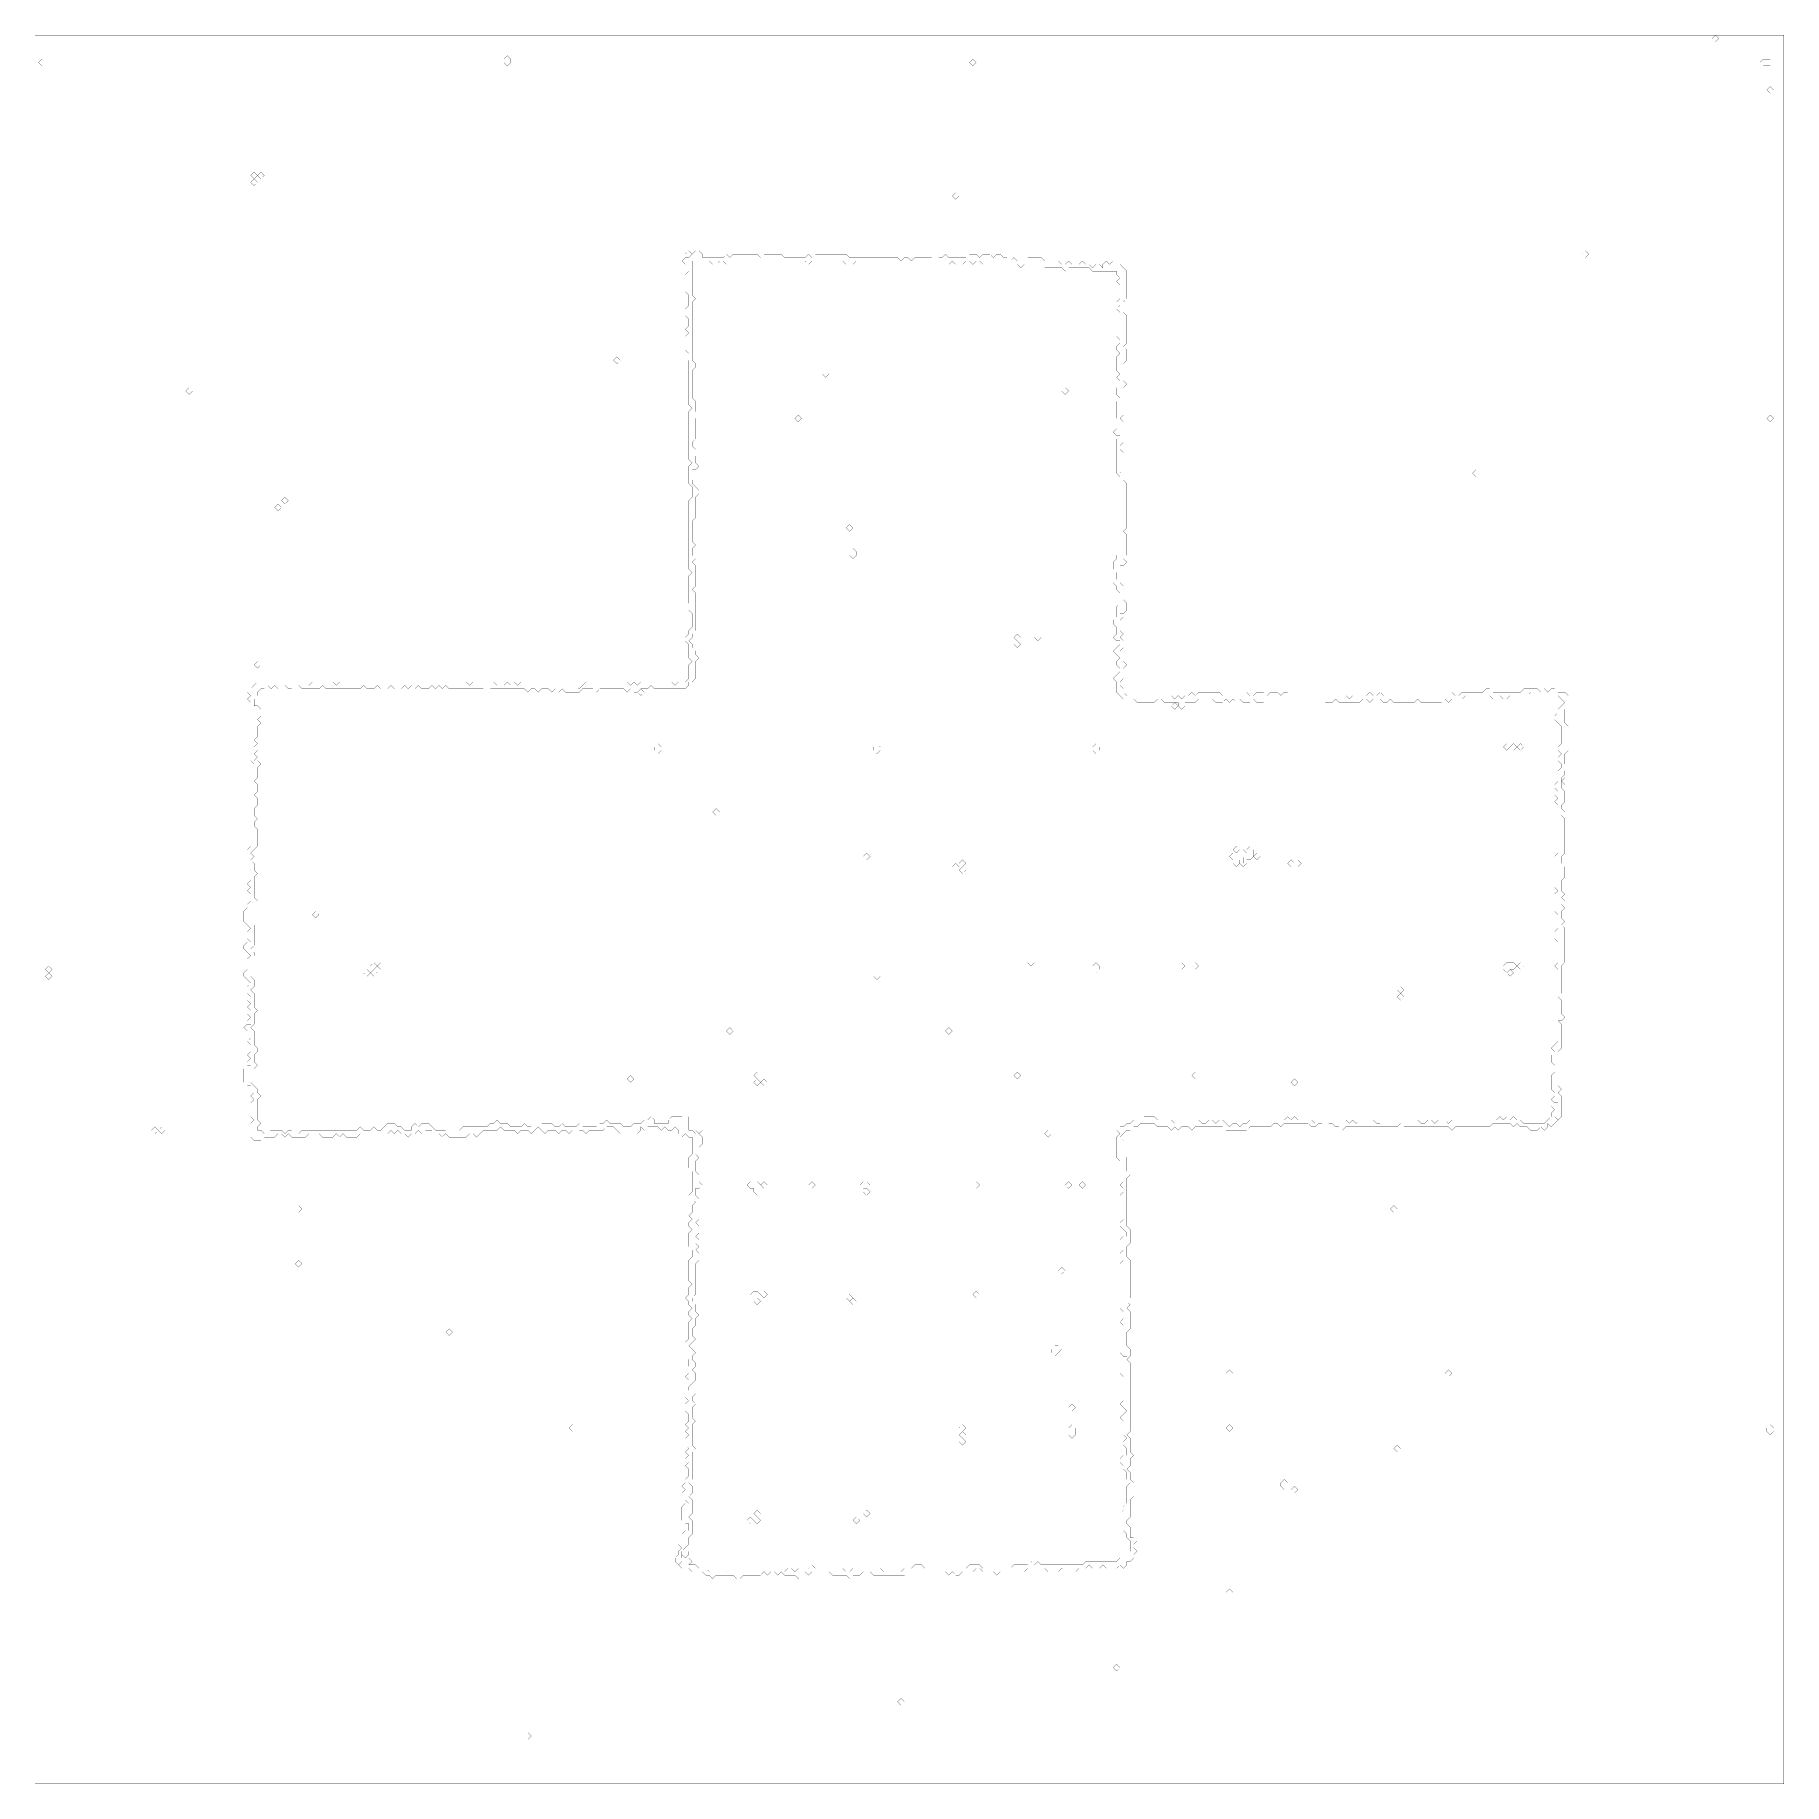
# Model space of a CAD drawing. Header units: metres. Extents: x 0 to 4888, y -4888 to 0.
import ezdxf

# ---------------------------------------------------------------- set-up
doc = ezdxf.new("R2010")
doc.units = ezdxf.units.M
doc.layers.add('conductor', color=1, linetype='Continuous')
doc.layers.add('substrate', color=5, linetype='Continuous')

msp = doc.modelspace()

# ---------------------------------------------------------------- linework, layer by layer
at = {"layer": 'conductor', "const_width": 0.5}
for points in [[(1836.4, -631.3), (1836.4, -640.8), (1836.4, -650.4), (1836.4, -659.9), (1836.4, -669.5), (1836.4, -679.1), (1836.4, -688.6), (1836.4, -698.2), (1836.4, -707.8), (1836.4, -717.3), (1836.4, -726.9), (1845.9, -736.5), (1836.4, -746), (1836.4, -755.6), (1836.4, -765.2), (1836.4, -774.7), (1836.4, -784.3), (1836.4, -793.8), (1836.4, -803.4), (1836.4, -813), (1836.4, -822.5), (1836.4, -832.1), (1836.4, -841.7), (1836.4, -851.2), (1836.4, -860.8), (1836.4, -870.4), (1836.4, -879.9), (1836.4, -889.5), (1836.4, -899.1), (1836.4, -908.6), (1845.9, -918.2), (1845.9, -927.8), (1836.4, -937.3), (1836.4, -946.9), (1836.4, -956.4), (1836.4, -966), (1836.4, -975.6), (1836.4, -985.1), (1836.4, -994.7), (1836.4, -1004.3), (1836.4, -1013.8), (1845.9, -1023.4), (1845.9, -1033), (1845.9, -1042.5), (1845.9, -1052.1), (1836.4, -1061.7), (1845.9, -1071.2), (1845.9, -1080.8), (1845.9, -1090.3), (1845.9, -1099.9), (1845.9, -1109.5), (1845.9, -1119), (1845.9, -1128.6), (1836.4, -1138.2), (1836.4, -1147.7), (1845.9, -1157.3), (1836.4, -1166.9), (1845.9, -1176.4), (1845.9, -1186), (1845.9, -1195.6), (1855.5, -1205.1), (1845.9, -1214.7), (1836.4, -1214.7), (1845.9, -1214.7), (1855.5, -1224.2), (1845.9, -1233.8), (1836.4, -1243.4), (1836.4, -1252.9), (1845.9, -1262.5), (1855.5, -1272.1), (1855.5, -1281.6), (1845.9, -1291.2), (1845.9, -1300.8), (1845.9, -1310.3), (1845.9, -1319.9), (1845.9, -1329.5), (1845.9, -1339), (1845.9, -1348.6), (1836.4, -1358.2), (1836.4, -1367.7), (1836.4, -1377.3), (1836.4, -1386.8), (1836.4, -1396.4), (1836.4, -1406), (1836.4, -1415.5), (1845.9, -1425.1), (1836.4, -1434.7), (1836.4, -1444.2), (1836.4, -1453.8), (1845.9, -1463.4), (1836.4, -1472.9), (1845.9, -1482.5), (1845.9, -1492.1), (1845.9, -1501.6), (1845.9, -1511.2), (1845.9, -1520.7), (1845.9, -1530.3), (1845.9, -1539.9), (1836.4, -1549.4), (1845.9, -1559), (1845.9, -1568.6), (1845.9, -1578.1), (1845.9, -1587.7), (1845.9, -1597.3), (1845.9, -1606.8), (1845.9, -1616.4), (1845.9, -1626), (1845.9, -1635.5), (1845.9, -1645.1), (1845.9, -1654.7), (1845.9, -1664.2), (1836.4, -1673.8), (1836.4, -1683.3), (1826.8, -1692.9), (1836.4, -1702.5), (1836.4, -1712), (1845.9, -1721.6), (1845.9, -1731.2), (1855.5, -1740.7), (1845.9, -1750.3), (1845.9, -1759.9), (1845.9, -1769.4), (1845.9, -1779), (1845.9, -1788.6), (1845.9, -1798.1), (1836.4, -1807.7), (1826.8, -1807.7), (1826.8, -1817.2), (1817.2, -1826.8), (1807.7, -1826.8), (1798.1, -1826.8), (1788.6, -1826.8), (1779, -1826.8), (1769.4, -1826.8), (1759.9, -1826.8), (1750.3, -1826.8), (1740.7, -1826.8), (1731.2, -1826.8), (1721.6, -1817.2), (1712, -1826.8), (1702.5, -1826.8), (1692.9, -1826.8), (1683.3, -1836.4), (1673.8, -1836.4), (1664.2, -1826.8), (1654.7, -1836.4), (1645.1, -1826.8), (1635.5, -1826.8), (1626, -1826.8), (1616.4, -1826.8), (1606.8, -1826.8), (1597.3, -1826.8), (1587.7, -1826.8), (1578.1, -1826.8), (1568.6, -1836.4), (1559, -1826.8), (1549.4, -1826.8), (1539.9, -1826.8), (1530.3, -1826.8), (1520.7, -1836.4), (1511.2, -1836.4), (1501.6, -1836.4), (1492.1, -1836.4), (1482.5, -1836.4), (1472.9, -1826.8), (1463.4, -1836.4), (1453.8, -1826.8), (1444.2, -1836.4), (1434.7, -1826.8), (1425.1, -1826.8), (1415.5, -1826.8), (1406, -1836.4), (1396.4, -1826.8), (1386.8, -1826.8), (1377.3, -1836.4), (1367.7, -1826.8), (1358.2, -1826.8), (1348.6, -1826.8), (1339, -1826.8), (1329.5, -1826.8), (1319.9, -1826.8), (1310.3, -1826.8), (1300.8, -1826.8), (1291.2, -1826.8), (1281.6, -1826.8), (1272.1, -1826.8), (1262.5, -1817.2), (1252.9, -1826.8), (1243.4, -1826.8), (1233.8, -1826.8), (1224.2, -1826.8), (1214.7, -1826.8), (1205.1, -1826.8), (1195.6, -1826.8), (1186, -1826.8), (1176.4, -1826.8), (1166.9, -1826.8), (1157.3, -1826.8), (1147.7, -1817.2), (1138.2, -1826.8), (1128.6, -1817.2), (1119, -1826.8), (1109.5, -1817.2), (1099.9, -1826.8), (1090.3, -1826.8), (1080.8, -1826.8), (1071.2, -1817.2), (1061.7, -1826.8), (1052.1, -1817.2), (1042.5, -1826.8), (1033, -1817.2), (1023.4, -1826.8), (1013.8, -1817.2), (1004.3, -1826.8), (994.7, -1817.2), (985.1, -1826.8), (975.6, -1817.2), (966, -1826.8), (956.4, -1817.2), (946.9, -1826.8), (937.3, -1826.8), (927.8, -1826.8), (918.2, -1817.2), (908.6, -1826.8), (899.1, -1826.8), (889.5, -1826.8), (879.9, -1826.8), (870.4, -1826.8), (860.8, -1826.8), (851.2, -1826.8), (841.7, -1826.8), (832.1, -1826.8), (822.5, -1826.8), (813, -1826.8), (803.4, -1817.2), (793.8, -1826.8), (784.3, -1826.8), (774.7, -1826.8), (765.2, -1826.8), (755.6, -1826.8), (746, -1826.8), (736.5, -1817.2), (726.9, -1817.2), (717.3, -1826.8), (707.8, -1826.8), (698.2, -1817.2), (688.6, -1817.2), (679.1, -1826.8), (669.5, -1817.2), (659.9, -1826.8), (650.4, -1817.2), (640.8, -1826.8), (631.3, -1826.8), (621.7, -1836.4), (621.7, -1845.9), (612.1, -1855.5), (612.1, -1865.1), (612.1, -1874.6), (621.7, -1874.6), (631.3, -1884.2), (631.3, -1893.8), (631.3, -1903.3), (621.7, -1912.9), (631.3, -1922.5), (621.7, -1932), (621.7, -1941.6), (621.7, -1951.1), (621.7, -1960.7), (612.1, -1970.3), (621.7, -1979.8), (612.1, -1989.4), (621.7, -1999), (612.1, -2008.5), (621.7, -2018.1), (612.1, -2027.7), (621.7, -2027.7), (631.3, -2037.2), (621.7, -2046.8), (621.7, -2056.4), (621.7, -2065.9), (621.7, -2075.5), (612.1, -2085.1), (621.7, -2094.6), (621.7, -2104.2), (621.7, -2113.7), (612.1, -2123.3), (621.7, -2132.9), (621.7, -2142.4), (621.7, -2152), (612.1, -2161.6), (612.1, -2171.1), (612.1, -2180.7), (621.7, -2190.3), (612.1, -2199.8), (612.1, -2209.4), (621.7, -2219), (621.7, -2228.5), (621.7, -2238.1), (621.7, -2247.6), (621.7, -2257.2), (621.7, -2266.8), (612.1, -2276.3), (602.6, -2285.9), (612.1, -2295.5), (602.6, -2305), (612.1, -2314.6), (612.1, -2324.2), (612.1, -2333.7), (621.7, -2343.3), (612.1, -2352.9), (612.1, -2362.4), (612.1, -2372), (612.1, -2381.5), (612.1, -2391.1), (612.1, -2400.7), (612.1, -2410.2), (621.7, -2419.8), (612.1, -2429.4), (602.6, -2438.9), (602.6, -2448.5), (602.6, -2458.1), (602.6, -2467.6), (602.6, -2477.2), (612.1, -2486.8), (612.1, -2496.3), (612.1, -2505.9), (612.1, -2515.5), (612.1, -2525), (612.1, -2534.6), (612.1, -2544.1), (602.6, -2553.7), (612.1, -2563.3), (612.1, -2572.8), (602.6, -2582.4), (602.6, -2592), (602.6, -2601.5), (602.6, -2611.1), (602.6, -2620.7), (602.6, -2630.2), (612.1, -2639.8), (612.1, -2649.4), (612.1, -2658.9), (602.6, -2668.5), (612.1, -2678), (612.1, -2687.6), (612.1, -2697.2), (612.1, -2706.7), (612.1, -2716.3), (621.7, -2725.9), (612.1, -2735.4), (612.1, -2745), (612.1, -2754.6), (612.1, -2764.1), (602.6, -2773.7), (612.1, -2783.3), (612.1, -2792.8), (612.1, -2802.4), (612.1, -2811.9), (612.1, -2821.5), (621.7, -2831.1), (621.7, -2840.6), (612.1, -2850.2), (612.1, -2859.8), (612.1, -2869.3), (621.7, -2878.9), (612.1, -2888.5), (602.6, -2888.5), (602.6, -2898), (602.6, -2907.6), (602.6, -2917.2), (602.6, -2926.7), (612.1, -2936.3), (621.7, -2945.9), (621.7, -2955.4), (631.3, -2965), (621.7, -2974.5), (621.7, -2984.1), (621.7, -2993.7), (621.7, -3003.2), (621.7, -3012.8), (621.7, -3022.4), (621.7, -3031.9), (631.3, -3041.5), (621.7, -3051.1), (621.7, -3060.6), (631.3, -3060.6), (640.8, -3070.2), (650.4, -3070.2), (659.9, -3060.6), (669.5, -3060.6), (679.1, -3060.6), (688.6, -3060.6), (698.2, -3070.2), (707.8, -3060.6), (717.3, -3060.6), (726.9, -3070.2), (736.5, -3070.2), (746, -3060.6), (755.6, -3060.6), (765.2, -3060.6), (774.7, -3060.6), (784.3, -3060.6), (793.8, -3060.6), (803.4, -3060.6), (813, -3060.6), (822.5, -3060.6), (832.1, -3060.6), (841.7, -3060.6), (851.2, -3060.6), (860.8, -3060.6), (870.4, -3060.6), (879.9, -3060.6), (889.5, -3060.6), (899.1, -3060.6), (908.6, -3051.1), (918.2, -3060.6), (927.8, -3060.6), (937.3, -3060.6), (946.9, -3051.1), (956.4, -3060.6), (966, -3060.6), (975.6, -3051.1), (985.1, -3041.5), (994.7, -3041.5), (1004.3, -3041.5), (1013.8, -3051.1), (1023.4, -3051.1), (1033, -3060.6), (1042.5, -3060.6), (1052.1, -3060.6), (1052.1, -3051.1), (1061.7, -3041.5), (1071.2, -3051.1), (1080.8, -3041.5), (1090.3, -3041.5), (1099.9, -3041.5), (1109.5, -3051.1), (1119, -3060.6), (1128.6, -3060.6), (1138.2, -3060.6), (1147.7, -3060.6), (1157.3, -3070.2), (1166.9, -3060.6), (1176.4, -3051.1), (1186, -3060.6), (1195.6, -3051.1), (1205.1, -3051.1), (1214.7, -3051.1), (1224.2, -3051.1), (1233.8, -3051.1), (1243.4, -3051.1), (1252.9, -3051.1), (1262.5, -3051.1), (1272.1, -3041.5), (1281.6, -3041.5), (1291.2, -3031.9), (1300.8, -3041.5), (1310.3, -3041.5), (1319.9, -3041.5), (1329.5, -3051.1), (1339, -3051.1), (1348.6, -3051.1), (1358.2, -3051.1), (1367.7, -3041.5), (1377.3, -3051.1), (1386.8, -3051.1), (1396.4, -3041.5), (1406, -3031.9), (1415.5, -3041.5), (1425.1, -3041.5), (1434.7, -3041.5), (1444.2, -3041.5), (1453.8, -3051.1), (1463.4, -3051.1), (1472.9, -3041.5), (1482.5, -3051.1), (1492.1, -3051.1), (1501.6, -3051.1), (1511.2, -3051.1), (1520.7, -3041.5), (1530.3, -3051.1), (1539.9, -3051.1), (1549.4, -3051.1), (1559, -3051.1), (1568.6, -3051.1), (1578.1, -3041.5), (1587.7, -3041.5), (1597.3, -3031.9), (1606.8, -3041.5), (1616.4, -3041.5), (1626, -3041.5), (1635.5, -3041.5), (1645.1, -3051.1), (1654.7, -3051.1), (1664.2, -3051.1), (1673.8, -3041.5), (1683.3, -3041.5), (1692.9, -3041.5), (1702.5, -3031.9), (1712, -3031.9), (1721.6, -3022.4), (1731.2, -3031.9), (1731.2, -3041.5), (1740.7, -3041.5), (1750.3, -3041.5), (1759.9, -3041.5), (1769.4, -3041.5), (1769.4, -3031.9), (1779, -3022.4), (1788.6, -3022.4), (1798.1, -3022.4), (1807.7, -3022.4), (1817.2, -3012.8), (1826.8, -3022.4), (1826.8, -3031.9), (1826.8, -3041.5), (1826.8, -3051.1), (1826.8, -3060.6), (1836.4, -3060.6), (1845.9, -3070.2), (1855.5, -3070.2), (1865.1, -3079.8), (1865.1, -3089.3), (1865.1, -3098.9), (1855.5, -3108.4), (1855.5, -3118), (1845.9, -3127.6), (1855.5, -3137.1), (1845.9, -3146.7), (1845.9, -3156.3), (1845.9, -3165.8), (1845.9, -3175.4), (1855.5, -3185), (1855.5, -3194.5), (1845.9, -3204.1), (1855.5, -3204.1), (1865.1, -3213.7), (1855.5, -3223.2), (1845.9, -3223.2), (1845.9, -3232.8), (1845.9, -3242.3), (1855.5, -3251.9), (1855.5, -3261.5), (1855.5, -3271), (1855.5, -3280.6), (1855.5, -3290.2), (1855.5, -3299.7), (1855.5, -3309.3), (1845.9, -3318.9), (1855.5, -3328.4), (1855.5, -3338), (1855.5, -3347.6), (1845.9, -3357.1), (1855.5, -3366.7), (1845.9, -3376.3), (1855.5, -3385.8), (1845.9, -3395.4), (1855.5, -3404.9), (1855.5, -3414.5), (1855.5, -3424.1), (1845.9, -3433.6), (1845.9, -3443.2), (1845.9, -3452.8), (1845.9, -3462.3), (1845.9, -3471.9), (1845.9, -3481.5), (1845.9, -3491), (1845.9, -3500.6), (1845.9, -3510.2), (1845.9, -3519.7), (1836.4, -3529.3), (1836.4, -3538.8), (1845.9, -3548.4), (1845.9, -3558), (1845.9, -3567.5), (1855.5, -3577.1), (1845.9, -3586.7), (1845.9, -3596.2), (1845.9, -3605.8), (1836.4, -3615.4), (1836.4, -3624.9), (1836.4, -3634.5), (1845.9, -3644.1), (1836.4, -3653.6), (1826.8, -3663.2), (1836.4, -3672.8), (1845.9, -3682.3), (1836.4, -3691.9), (1836.4, -3701.4), (1845.9, -3711), (1845.9, -3720.6), (1836.4, -3730.1), (1845.9, -3739.7), (1845.9, -3749.3), (1845.9, -3758.8), (1836.4, -3768.4), (1826.8, -3778), (1826.8, -3787.5), (1836.4, -3787.5), (1845.9, -3797.1), (1836.4, -3806.7), (1836.4, -3816.2), (1845.9, -3825.8), (1836.4, -3835.3), (1836.4, -3844.9), (1836.4, -3854.5), (1836.4, -3864), (1845.9, -3873.6), (1836.4, -3883.2), (1836.4, -3892.7), (1836.4, -3902.3), (1836.4, -3911.9), (1836.4, -3921.4), (1836.4, -3931), (1836.4, -3940.6), (1845.9, -3950.1), (1836.4, -3959.7), (1836.4, -3969.2), (1836.4, -3978.8), (1836.4, -3988.4), (1836.4, -3997.9), (1836.4, -4007.5), (1836.4, -4017.1), (1836.4, -4026.6), (1836.4, -4036.2), (1826.8, -4045.8), (1836.4, -4055.3), (1836.4, -4064.9), (1836.4, -4074.5), (1826.8, -4084), (1836.4, -4093.6), (1836.4, -4103.2), (1836.4, -4112.7), (1836.4, -4122.3), (1836.4, -4131.8), (1826.8, -4141.4), (1836.4, -4151), (1836.4, -4160.5), (1836.4, -4170.1), (1836.4, -4179.7), (1836.4, -4189.2), (1826.8, -4198.8), (1826.8, -4208.4), (1826.8, -4217.9), (1817.2, -4227.5), (1807.7, -4237.1), (1807.7, -4246.6), (1807.7, -4256.2), (1817.2, -4256.2), (1826.8, -4256.2), (1836.4, -4265.7), (1826.8, -4275.3), (1836.4, -4275.3), (1845.9, -4275.3), (1855.5, -4284.9), (1865.1, -4284.9), (1874.6, -4284.9), (1884.2, -4294.4), (1893.8, -4294.4), (1903.3, -4294.4), (1912.9, -4294.4), (1922.5, -4294.4), (1932, -4294.4), (1941.6, -4284.9), (1951.1, -4294.4), (1960.7, -4294.4), (1970.3, -4294.4), (1979.8, -4284.9), (1989.4, -4294.4), (1999, -4294.4), (2008.5, -4294.4), (2018.1, -4284.9), (2027.7, -4284.9), (2037.2, -4284.9), (2046.8, -4284.9), (2056.4, -4284.9), (2065.9, -4284.9), (2075.5, -4284.9), (2085.1, -4284.9), (2094.6, -4294.4), (2104.2, -4284.9), (2113.7, -4284.9), (2123.3, -4294.4), (2132.9, -4284.9), (2142.4, -4284.9), (2152, -4284.9), (2161.6, -4284.9), (2171.1, -4275.3), (2180.7, -4284.9), (2190.3, -4284.9), (2199.8, -4284.9), (2209.4, -4284.9), (2219, -4284.9), (2228.5, -4284.9), (2238.1, -4284.9), (2247.6, -4284.9), (2257.2, -4284.9), (2266.8, -4294.4), (2276.3, -4294.4), (2285.9, -4284.9), (2295.5, -4284.9), (2305, -4284.9), (2314.6, -4284.9), (2324.2, -4284.9), (2333.7, -4284.9), (2343.3, -4284.9), (2352.9, -4284.9), (2362.4, -4284.9), (2372, -4294.4), (2381.5, -4294.4), (2391.1, -4294.4), (2400.7, -4294.4), (2410.2, -4294.4), (2419.8, -4294.4), (2429.4, -4284.9), (2438.9, -4284.9), (2448.5, -4284.9), (2458.1, -4275.3), (2467.6, -4275.3), (2477.2, -4275.3), (2486.8, -4284.9), (2496.3, -4284.9), (2505.9, -4284.9), (2515.5, -4284.9), (2525, -4284.9), (2534.6, -4284.9), (2544.1, -4284.9), (2553.7, -4284.9), (2563.3, -4284.9), (2572.8, -4284.9), (2582.4, -4284.9), (2592, -4284.9), (2601.5, -4284.9), (2611.1, -4275.3), (2620.7, -4275.3), (2630.2, -4275.3), (2639.8, -4275.3), (2649.4, -4284.9), (2658.9, -4284.9), (2668.5, -4284.9), (2678, -4284.9), (2687.6, -4284.9), (2697.2, -4284.9), (2706.7, -4284.9), (2716.3, -4284.9), (2725.9, -4284.9), (2735.4, -4275.3), (2745, -4275.3), (2754.6, -4275.3), (2764.1, -4275.3), (2773.7, -4275.3), (2783.3, -4265.7), (2792.8, -4275.3), (2802.4, -4265.7), (2811.9, -4275.3), (2821.5, -4275.3), (2831.1, -4275.3), (2840.6, -4275.3), (2850.2, -4275.3), (2859.8, -4275.3), (2869.3, -4275.3), (2878.9, -4275.3), (2888.5, -4275.3), (2898, -4275.3), (2907.6, -4275.3), (2917.2, -4275.3), (2926.7, -4275.3), (2936.3, -4265.7), (2945.9, -4265.7), (2955.4, -4265.7), (2965, -4265.7), (2974.5, -4265.7), (2984.1, -4265.7), (2993.7, -4265.7), (3003.2, -4265.7), (3012.8, -4265.7), (3022.4, -4265.7), (3031.9, -4256.2), (3041.5, -4256.2), (3051.1, -4246.6), (3060.6, -4237.1), (3060.6, -4227.5), (3060.6, -4217.9), (3060.6, -4208.4), (3051.1, -4198.8), (3051.1, -4189.2), (3041.5, -4179.7), (3041.5, -4170.1), (3031.9, -4160.5), (3031.9, -4151), (3031.9, -4141.4), (3031.9, -4131.8), (3041.5, -4122.3), (3041.5, -4112.7), (3051.1, -4103.2), (3051.1, -4093.6), (3051.1, -4084), (3051.1, -4074.5), (3051.1, -4064.9), (3051.1, -4055.3), (3060.6, -4045.8), (3051.1, -4036.2), (3051.1, -4026.6), (3051.1, -4017.1), (3041.5, -4007.5), (3051.1, -3997.9), (3041.5, -3997.9), (3031.9, -3988.4), (3031.9, -3978.8), (3041.5, -3969.2), (3051.1, -3969.2), (3051.1, -3959.7), (3051.1, -3950.1), (3041.5, -3940.6), (3041.5, -3931), (3051.1, -3921.4), (3041.5, -3911.9), (3041.5, -3902.3), (3041.5, -3892.7), (3041.5, -3883.2), (3041.5, -3873.6), (3031.9, -3864), (3041.5, -3854.5), (3051.1, -3844.9), (3041.5, -3835.3), (3031.9, -3825.8), (3041.5, -3816.2), (3041.5, -3806.7), (3041.5, -3797.1), (3041.5, -3787.5), (3041.5, -3778), (3041.5, -3768.4), (3041.5, -3758.8), (3041.5, -3749.3), (3031.9, -3739.7), (3031.9, -3730.1), (3031.9, -3720.6), (3031.9, -3711), (3031.9, -3701.4), (3041.5, -3691.9), (3051.1, -3691.9), (3041.5, -3691.9), (3031.9, -3682.3), (3031.9, -3672.8), (3031.9, -3663.2), (3031.9, -3653.6), (3031.9, -3644.1), (3031.9, -3634.5), (3031.9, -3624.9), (3041.5, -3615.4), (3041.5, -3605.8), (3031.9, -3596.2), (3041.5, -3586.7), (3041.5, -3577.1), (3041.5, -3567.5), (3031.9, -3558), (3041.5, -3548.4), (3041.5, -3538.8), (3041.5, -3529.3), (3041.5, -3519.7), (3041.5, -3510.2), (3041.5, -3500.6), (3041.5, -3491), (3041.5, -3481.5), (3041.5, -3471.9), (3051.1, -3462.3), (3041.5, -3452.8), (3031.9, -3443.2), (3031.9, -3433.6), (3041.5, -3424.1), (3041.5, -3414.5), (3031.9, -3404.9), (3041.5, -3395.4), (3041.5, -3385.8), (3041.5, -3376.3), (3031.9, -3366.7), (3041.5, -3357.1), (3051.1, -3357.1), (3051.1, -3347.6), (3041.5, -3338), (3031.9, -3328.4), (3031.9, -3318.9), (3041.5, -3309.3), (3031.9, -3299.7), (3031.9, -3290.2), (3031.9, -3280.6), (3031.9, -3271), (3031.9, -3261.5), (3031.9, -3251.9), (3031.9, -3242.3), (3041.5, -3232.8), (3041.5, -3223.2), (3031.9, -3213.7), (3041.5, -3204.1), (3041.5, -3194.5), (3041.5, -3185), (3041.5, -3175.4), (3041.5, -3165.8), (3031.9, -3156.3), (3031.9, -3146.7), (3022.4, -3137.1), (3022.4, -3127.6), (3022.4, -3118), (3022.4, -3108.4), (3022.4, -3098.9), (3022.4, -3089.3), (3022.4, -3079.8), (3031.9, -3070.2), (3022.4, -3060.6), (3031.9, -3051.1), (3041.5, -3051.1), (3051.1, -3041.5), (3060.6, -3041.5), (3070.2, -3031.9), (3079.8, -3031.9), (3089.3, -3031.9), (3098.9, -3022.4), (3108.4, -3022.4), (3118, -3022.4), (3127.6, -3022.4), (3137.1, -3031.9), (3146.7, -3031.9), (3156.3, -3031.9), (3165.8, -3031.9), (3175.4, -3031.9), (3185, -3041.5), (3194.5, -3031.9), (3204.1, -3031.9), (3213.7, -3031.9), (3223.2, -3031.9), (3232.8, -3031.9), (3242.3, -3031.9), (3251.9, -3031.9), (3261.5, -3041.5), (3271, -3041.5), (3280.6, -3031.9), (3290.2, -3031.9), (3299.7, -3041.5), (3309.3, -3031.9), (3318.9, -3031.9), (3328.4, -3041.5), (3338, -3051.1), (3347.6, -3041.5), (3357.1, -3041.5), (3366.7, -3051.1), (3376.3, -3041.5), (3385.8, -3041.5), (3395.4, -3031.9), (3404.9, -3031.9), (3414.5, -3031.9), (3424.1, -3031.9), (3433.6, -3031.9), (3443.2, -3031.9), (3452.8, -3031.9), (3462.3, -3031.9), (3471.9, -3031.9), (3481.5, -3031.9), (3491, -3031.9), (3500.6, -3022.4), (3510.2, -3031.9), (3519.7, -3022.4), (3529.3, -3031.9), (3538.8, -3031.9), (3548.4, -3031.9), (3558, -3031.9), (3567.5, -3031.9), (3577.1, -3041.5), (3586.7, -3031.9), (3596.2, -3031.9), (3605.8, -3031.9), (3615.4, -3031.9), (3624.9, -3031.9), (3634.5, -3031.9), (3644.1, -3031.9), (3653.6, -3031.9), (3663.2, -3031.9), (3672.8, -3041.5), (3682.3, -3031.9), (3691.9, -3041.5), (3701.4, -3031.9), (3711, -3031.9), (3720.6, -3031.9), (3730.1, -3031.9), (3739.7, -3031.9), (3749.3, -3041.5), (3758.8, -3041.5), (3768.4, -3031.9), (3778, -3031.9), (3787.5, -3031.9), (3797.1, -3031.9), (3806.7, -3031.9), (3816.2, -3031.9), (3825.8, -3031.9), (3835.3, -3031.9), (3844.9, -3031.9), (3854.5, -3031.9), (3864, -3031.9), (3873.6, -3041.5), (3883.2, -3041.5), (3892.7, -3031.9), (3902.3, -3031.9), (3911.9, -3041.5), (3921.4, -3031.9), (3931, -3031.9), (3940.6, -3031.9), (3950.1, -3041.5), (3959.7, -3031.9), (3969.2, -3031.9), (3978.8, -3031.9), (3988.4, -3031.9), (3997.9, -3031.9), (4007.5, -3031.9), (4017.1, -3031.9), (4026.6, -3031.9), (4036.2, -3031.9), (4045.8, -3031.9), (4055.3, -3031.9), (4064.9, -3031.9), (4074.5, -3031.9), (4084, -3031.9), (4093.6, -3022.4), (4103.2, -3031.9), (4112.7, -3022.4), (4122.3, -3031.9), (4131.8, -3022.4), (4141.4, -3031.9), (4151, -3031.9), (4160.5, -3041.5), (4170.1, -3041.5), (4179.7, -3041.5), (4189.2, -3041.5), (4198.8, -3041.5), (4208.4, -3041.5), (4217.9, -3041.5), (4227.5, -3031.9), (4237.1, -3022.4), (4237.1, -3012.8), (4246.6, -3003.2), (4237.1, -2993.7), (4246.6, -2984.1), (4256.2, -2984.1), (4246.6, -2984.1), (4237.1, -2974.5), (4246.6, -2965), (4246.6, -2955.4), (4237.1, -2945.9), (4237.1, -2936.3), (4237.1, -2926.7), (4237.1, -2917.2), (4237.1, -2907.6), (4246.6, -2898), (4246.6, -2888.5), (4246.6, -2878.9), (4237.1, -2869.3), (4237.1, -2859.8), (4237.1, -2850.2), (4246.6, -2840.6), (4237.1, -2831.1), (4246.6, -2821.5), (4256.2, -2811.9), (4256.2, -2802.4), (4246.6, -2792.8), (4246.6, -2783.3), (4246.6, -2773.7), (4246.6, -2764.1), (4246.6, -2754.6), (4246.6, -2745), (4246.6, -2735.4), (4246.6, -2725.9), (4246.6, -2716.3), (4246.6, -2706.7), (4246.6, -2697.2), (4246.6, -2687.6), (4246.6, -2678), (4246.6, -2668.5), (4246.6, -2658.9), (4246.6, -2649.4), (4246.6, -2639.8), (4246.6, -2630.2), (4246.6, -2620.7), (4256.2, -2611.1), (4246.6, -2601.5), (4256.2, -2592), (4256.2, -2582.4), (4256.2, -2572.8), (4256.2, -2563.3), (4256.2, -2553.7), (4256.2, -2544.1), (4256.2, -2534.6), (4246.6, -2525), (4246.6, -2515.5), (4246.6, -2505.9), (4256.2, -2496.3), (4256.2, -2486.8), (4256.2, -2477.2), (4256.2, -2467.6), (4256.2, -2458.1), (4246.6, -2448.5), (4246.6, -2438.9), (4246.6, -2429.4), (4246.6, -2419.8), (4246.6, -2410.2), (4246.6, -2400.7), (4256.2, -2391.1), (4246.6, -2381.5), (4246.6, -2372), (4256.2, -2362.4), (4256.2, -2352.9), (4256.2, -2343.3), (4256.2, -2333.7), (4256.2, -2324.2), (4256.2, -2314.6), (4256.2, -2305), (4246.6, -2295.5), (4256.2, -2285.9), (4256.2, -2276.3), (4256.2, -2266.8), (4256.2, -2257.2), (4256.2, -2247.6), (4256.2, -2238.1), (4256.2, -2228.5), (4256.2, -2219), (4256.2, -2209.4), (4256.2, -2199.8), (4256.2, -2190.3), (4256.2, -2180.7), (4256.2, -2171.1), (4256.2, -2161.6), (4256.2, -2152), (4246.6, -2142.4), (4256.2, -2132.9), (4246.6, -2123.3), (4256.2, -2113.7), (4246.6, -2104.2), (4246.6, -2094.6), (4256.2, -2085.1), (4256.2, -2075.5), (4256.2, -2065.9), (4256.2, -2056.4), (4265.7, -2046.8), (4265.7, -2037.2), (4256.2, -2027.7), (4256.2, -2018.1), (4265.7, -2008.5), (4256.2, -1999), (4256.2, -1989.4), (4265.7, -1979.8), (4265.7, -1970.3), (4265.7, -1960.7), (4265.7, -1951.1), (4265.7, -1941.6), (4265.7, -1932), (4256.2, -1922.5), (4246.6, -1912.9), (4246.6, -1903.3), (4256.2, -1893.8), (4256.2, -1884.2), (4265.7, -1874.6), (4275.3, -1865.1), (4265.7, -1855.5), (4256.2, -1845.9), (4246.6, -1845.9), (4237.1, -1845.9), (4227.5, -1845.9), (4217.9, -1845.9), (4208.4, -1845.9), (4198.8, -1845.9), (4189.2, -1845.9), (4179.7, -1836.4), (4170.1, -1845.9), (4160.5, -1845.9), (4151, -1845.9), (4141.4, -1845.9), (4131.8, -1845.9), (4122.3, -1845.9), (4112.7, -1855.5), (4103.2, -1855.5), (4093.6, -1845.9), (4084, -1855.5), (4074.5, -1855.5), (4064.9, -1845.9), (4055.3, -1845.9), (4045.8, -1845.9), (4036.2, -1845.9), (4026.6, -1845.9), (4017.1, -1845.9), (4007.5, -1845.9), (3997.9, -1845.9), (3988.4, -1855.5), (3978.8, -1855.5), (3969.2, -1855.5), (3959.7, -1855.5), (3950.1, -1865.1), (3940.6, -1855.5), (3931, -1865.1), (3921.4, -1865.1), (3911.9, -1865.1), (3902.3, -1865.1), (3892.7, -1865.1), (3883.2, -1865.1), (3873.6, -1865.1), (3864, -1855.5), (3854.5, -1865.1), (3844.9, -1865.1), (3835.3, -1865.1), (3825.8, -1865.1), (3816.2, -1865.1), (3806.7, -1865.1), (3797.1, -1865.1), (3787.5, -1855.5), (3778, -1865.1), (3768.4, -1865.1), (3758.8, -1855.5), (3749.3, -1855.5), (3739.7, -1855.5), (3730.1, -1865.1), (3720.6, -1855.5), (3711, -1855.5), (3701.4, -1865.1), (3691.9, -1865.1), (3682.3, -1865.1), (3672.8, -1865.1), (3663.2, -1865.1), (3653.6, -1865.1), (3644.1, -1865.1), (3634.5, -1855.5), (3624.9, -1865.1), (3615.4, -1865.1), (3605.8, -1865.1), (3596.2, -1855.5), (3586.7, -1855.5), (3577.1, -1855.5), (3567.5, -1855.5), (3558, -1855.5), (3548.4, -1855.5), (3538.8, -1855.5), (3529.3, -1855.5), (3519.7, -1855.5), (3510.2, -1855.5), (3500.6, -1855.5), (3491, -1855.5), (3481.5, -1855.5), (3471.9, -1855.5), (3462.3, -1855.5), (3452.8, -1855.5), (3443.2, -1855.5), (3433.6, -1865.1), (3424.1, -1865.1), (3414.5, -1865.1), (3404.9, -1855.5), (3395.4, -1865.1), (3385.8, -1865.1), (3376.3, -1865.1), (3366.7, -1855.5), (3357.1, -1865.1), (3347.6, -1855.5), (3338, -1865.1), (3328.4, -1855.5), (3318.9, -1865.1), (3309.3, -1865.1), (3299.7, -1865.1), (3290.2, -1855.5), (3280.6, -1855.5), (3271, -1855.5), (3261.5, -1855.5), (3251.9, -1855.5), (3242.3, -1865.1), (3232.8, -1865.1), (3223.2, -1865.1), (3213.7, -1865.1), (3213.7, -1874.6), (3204.1, -1884.2), (3194.5, -1874.6), (3194.5, -1865.1), (3185, -1865.1), (3175.4, -1865.1), (3165.8, -1865.1), (3156.3, -1865.1), (3146.7, -1855.5), (3137.1, -1855.5), (3127.6, -1865.1), (3118, -1865.1), (3108.4, -1865.1), (3098.9, -1865.1), (3089.3, -1865.1), (3079.8, -1865.1), (3070.2, -1855.5), (3060.6, -1855.5), (3051.1, -1855.5), (3041.5, -1855.5), (3031.9, -1845.9), (3022.4, -1836.4), (3022.4, -1826.8), (3022.4, -1817.2), (3022.4, -1807.7), (3012.8, -1798.1), (3022.4, -1788.6), (3031.9, -1779), (3031.9, -1769.4), (3022.4, -1759.9), (3022.4, -1750.3), (3031.9, -1740.7), (3022.4, -1731.2), (3012.8, -1721.6), (3022.4, -1712), (3031.9, -1702.5), (3031.9, -1692.9), (3022.4, -1692.9), (3012.8, -1683.3), (3022.4, -1673.8), (3022.4, -1664.2), (3022.4, -1654.7), (3012.8, -1645.1), (3012.8, -1635.5), (3022.4, -1626), (3022.4, -1616.4), (3022.4, -1606.8), (3022.4, -1597.3), (3031.9, -1587.7), (3031.9, -1578.1), (3031.9, -1568.6), (3031.9, -1559), (3022.4, -1549.4), (3022.4, -1539.9), (3012.8, -1530.3), (3022.4, -1520.7), (3022.4, -1511.2), (3022.4, -1501.6), (3012.8, -1492.1), (3012.8, -1482.5), (3012.8, -1472.9), (3022.4, -1463.4), (3022.4, -1453.8), (3031.9, -1444.2), (3031.9, -1434.7), (3031.9, -1425.1), (3031.9, -1415.5), (3031.9, -1406), (3031.9, -1396.4), (3031.9, -1386.8), (3031.9, -1377.3), (3031.9, -1367.7), (3031.9, -1358.2), (3031.9, -1348.6), (3031.9, -1339), (3031.9, -1329.5), (3031.9, -1319.9), (3031.9, -1310.3), (3031.9, -1300.8), (3031.9, -1291.2), (3031.9, -1281.6), (3031.9, -1272.1), (3031.9, -1262.5), (3031.9, -1252.9), (3031.9, -1243.4), (3031.9, -1233.8), (3022.4, -1224.2), (3022.4, -1214.7), (3022.4, -1205.1), (3022.4, -1195.6), (3022.4, -1186), (3022.4, -1176.4), (3022.4, -1166.9), (3022.4, -1157.3), (3022.4, -1147.7), (3022.4, -1138.2), (3022.4, -1128.6), (3031.9, -1119), (3022.4, -1119), (3012.8, -1109.5), (3022.4, -1099.9), (3031.9, -1099.9), (3031.9, -1090.3), (3031.9, -1080.8), (3022.4, -1071.2), (3022.4, -1061.7), (3022.4, -1052.1), (3022.4, -1042.5), (3022.4, -1033), (3022.4, -1023.4), (3031.9, -1013.8), (3022.4, -1004.3), (3022.4, -994.7), (3022.4, -985.1), (3031.9, -975.6), (3031.9, -966), (3022.4, -956.4), (3031.9, -946.9), (3022.4, -937.3), (3022.4, -927.8), (3022.4, -918.2), (3022.4, -908.6), (3022.4, -899.1), (3031.9, -889.5), (3022.4, -879.9), (3022.4, -870.4), (3031.9, -860.8), (3031.9, -851.2), (3022.4, -841.7), (3031.9, -832.1), (3031.9, -822.5), (3031.9, -813), (3031.9, -803.4), (3031.9, -793.8), (3031.9, -784.3), (3031.9, -774.7), (3022.4, -765.2), (3031.9, -755.6), (3022.4, -746), (3031.9, -736.5), (3031.9, -726.9), (3031.9, -717.3), (3031.9, -707.8), (3031.9, -698.2), (3022.4, -688.6), (3031.9, -679.1), (3022.4, -669.5), (3022.4, -659.9), (3012.8, -659.9), (3003.2, -659.9), (2993.7, -659.9), (2984.1, -659.9), (2974.5, -659.9), (2965, -659.9), (2955.4, -659.9), (2945.9, -650.4), (2936.3, -650.4), (2926.7, -650.4), (2917.2, -650.4), (2907.6, -650.4), (2898, -650.4), (2888.5, -650.4), (2878.9, -659.9), (2869.3, -650.4), (2859.8, -650.4), (2850.2, -650.4), (2840.6, -650.4), (2831.1, -650.4), (2821.5, -650.4), (2811.9, -640.8), (2802.4, -640.8), (2792.8, -640.8), (2783.3, -640.8), (2773.7, -640.8), (2764.1, -640.8), (2754.6, -650.4), (2745, -640.8), (2735.4, -640.8), (2725.9, -640.8), (2716.3, -640.8), (2706.7, -640.8), (2697.2, -640.8), (2687.6, -640.8), (2678, -640.8), (2668.5, -640.8), (2658.9, -640.8), (2649.4, -640.8), (2639.8, -631.3), (2630.2, -631.3), (2620.7, -640.8), (2611.1, -631.3), (2601.5, -631.3), (2592, -640.8), (2582.4, -640.8), (2572.8, -640.8), (2563.3, -631.3), (2553.7, -640.8), (2544.1, -640.8), (2534.6, -640.8), (2525, -640.8), (2515.5, -640.8), (2505.9, -640.8), (2496.3, -640.8), (2486.8, -640.8), (2477.2, -640.8), (2467.6, -640.8), (2458.1, -640.8), (2448.5, -640.8), (2438.9, -640.8), (2429.4, -640.8), (2419.8, -640.8), (2410.2, -640.8), (2400.7, -640.8), (2391.1, -640.8), (2381.5, -640.8), (2372, -640.8), (2362.4, -640.8), (2352.9, -640.8), (2343.3, -640.8), (2333.7, -640.8), (2324.2, -640.8), (2314.6, -640.8), (2305, -640.8), (2295.5, -631.3), (2285.9, -640.8), (2276.3, -640.8), (2266.8, -640.8), (2257.2, -631.3), (2247.6, -631.3), (2238.1, -631.3), (2228.5, -631.3), (2219, -631.3), (2209.4, -631.3), (2199.8, -631.3), (2190.3, -631.3), (2180.7, -631.3), (2171.1, -631.3), (2161.6, -640.8), (2152, -631.3), (2142.4, -631.3), (2132.9, -631.3), (2123.3, -631.3), (2113.7, -631.3), (2104.2, -631.3), (2094.6, -631.3), (2085.1, -631.3), (2075.5, -631.3), (2065.9, -631.3), (2056.4, -631.3), (2046.8, -631.3), (2037.2, -631.3), (2027.7, -631.3), (2018.1, -631.3), (2008.5, -631.3), (1999, -631.3), (1989.4, -631.3), (1979.8, -631.3), (1970.3, -631.3), (1960.7, -631.3), (1951.1, -631.3), (1941.6, -631.3), (1932, -640.8), (1922.5, -631.3), (1912.9, -631.3), (1903.3, -640.8), (1893.8, -640.8), (1884.2, -631.3), (1874.6, -631.3), (1865.1, -631.3), (1855.5, -631.3), (1845.9, -631.3)], [(2199.8, -946.9), (2209.4, -937.3), (2219, -946.9), (2209.4, -956.4)], [(2869.3, -994.7), (2878.9, -985.1), (2888.5, -994.7), (2878.9, -1004.3)], [(2123.3, -1071.2), (2132.9, -1061.7), (2142.4, -1071.2), (2132.9, -1080.8)], [(2266.8, -1377.3), (2276.3, -1367.7), (2285.9, -1377.3), (2276.3, -1386.8)], [(2276.3, -1444.2), (2285.9, -1434.7), (2295.5, -1444.2), (2295.5, -1453.8), (2285.9, -1463.4), (2276.3, -1453.8)], [(2735.4, -1683.3), (2745, -1673.8), (2754.6, -1683.3), (2745, -1692.9)], [(2735.4, -1702.5), (2745, -1692.9), (2754.6, -1702.5), (2745, -1712)], [(2792.8, -1683.3), (2802.4, -1673.8), (2811.9, -1683.3), (2802.4, -1692.9)], [(1683.3, -1836.4), (1692.9, -1826.8), (1702.5, -1836.4), (1692.9, -1845.9)], [(3175.4, -1874.6), (3185, -1865.1), (3194.5, -1874.6), (3185, -1884.2)], [(1731.2, -1989.4), (1740.7, -1979.8), (1750.3, -1989.4), (1750.3, -1999), (1740.7, -2008.5), (1731.2, -1999)], [(2343.3, -1989.4), (2352.9, -1979.8), (2362.4, -1989.4), (2362.4, -1999), (2352.9, -2008.5), (2343.3, -1999)], [(2955.4, -1989.4), (2965, -1979.8), (2974.5, -1989.4), (2974.5, -1999), (2965, -2008.5), (2955.4, -1999)], [(4103.2, -1989.4), (4112.7, -1979.8), (4122.3, -1989.4), (4112.7, -1999)], [(4122.3, -1989.4), (4131.8, -1979.8), (4141.4, -1989.4), (4131.8, -1999)], [(4141.4, -1989.4), (4151, -1979.8), (4160.5, -1989.4), (4151, -1999)], [(1893.8, -2171.1), (1903.3, -2161.6), (1912.9, -2171.1), (1903.3, -2180.7)], [(2314.6, -2295.5), (2324.2, -2285.9), (2333.7, -2295.5), (2324.2, -2305)], [(3385.8, -2276.3), (3395.4, -2266.8), (3404.9, -2276.3), (3404.9, -2285.9), (3404.9, -2295.5), (3395.4, -2305), (3385.8, -2305), (3385.8, -2314.6), (3376.3, -2324.2), (3366.7, -2314.6), (3366.7, -2305), (3366.7, -2314.6), (3357.1, -2324.2), (3347.6, -2314.6), (3347.6, -2305), (3338, -2295.5), (3347.6, -2285.9), (3357.1, -2285.9), (3366.7, -2285.9), (3376.3, -2276.3), (3385.8, -2285.9)], [(3347.6, -2276.3), (3357.1, -2266.8), (3366.7, -2276.3), (3357.1, -2285.9)], [(3404.9, -2295.5), (3414.5, -2285.9), (3424.1, -2295.5), (3414.5, -2305)], [(2563.3, -2324.2), (2572.8, -2314.6), (2582.4, -2324.2), (2572.8, -2333.7)], [(2582.4, -2314.6), (2592, -2305), (2601.5, -2314.6), (2592, -2324.2)], [(2582.4, -2333.7), (2592, -2324.2), (2601.5, -2333.7), (2592, -2343.3)], [(3500.6, -2314.6), (3510.2, -2305), (3519.7, -2314.6), (3510.2, -2324.2)], [(3519.7, -2314.6), (3529.3, -2305), (3538.8, -2314.6), (3529.3, -2324.2)], [(774.7, -2458.1), (784.3, -2448.5), (793.8, -2458.1), (784.3, -2467.6)], [(2773.7, -2592), (2783.3, -2582.4), (2792.8, -2592), (2783.3, -2601.5)], [(918.2, -2620.7), (927.8, -2611.1), (937.3, -2620.7), (927.8, -2630.2)], [(937.3, -2601.5), (946.9, -2592), (956.4, -2601.5), (946.9, -2611.1)], [(937.3, -2620.7), (946.9, -2611.1), (956.4, -2620.7), (946.9, -2630.2)], [(956.4, -2601.5), (966, -2592), (975.6, -2601.5), (966, -2611.1)], [(2343.3, -2630.2), (2352.9, -2620.7), (2362.4, -2630.2), (2352.9, -2639.8)], [(2955.4, -2601.5), (2965, -2592), (2974.5, -2601.5), (2974.5, -2611.1), (2965, -2620.7), (2955.4, -2611.1)], [(3194.5, -2601.5), (3204.1, -2592), (3213.7, -2601.5), (3204.1, -2611.1)], [(3232.8, -2601.5), (3242.3, -2592), (3251.9, -2601.5), (3242.3, -2611.1)], [(4103.2, -2601.5), (4112.7, -2592), (4122.3, -2592), (4131.8, -2592), (4141.4, -2601.5), (4131.8, -2611.1), (4122.3, -2611.1), (4112.7, -2620.7), (4103.2, -2611.1)], [(4112.7, -2620.7), (4122.3, -2611.1), (4131.8, -2620.7), (4122.3, -2630.2)], [(4141.4, -2601.5), (4151, -2592), (4160.5, -2601.5), (4151, -2611.1)], [(3806.7, -2668.5), (3816.2, -2658.9), (3825.8, -2668.5), (3816.2, -2678)], [(3806.7, -2687.6), (3816.2, -2678), (3825.8, -2687.6), (3816.2, -2697.2)], [(1932, -2783.3), (1941.6, -2773.7), (1951.1, -2783.3), (1941.6, -2792.8)], [(2544.1, -2783.3), (2553.7, -2773.7), (2563.3, -2783.3), (2553.7, -2792.8)], [(1654.7, -2917.2), (1664.2, -2907.6), (1673.8, -2917.2), (1664.2, -2926.7)], [(2008.5, -2907.6), (2018.1, -2898), (2027.7, -2907.6), (2018.1, -2917.2)], [(2008.5, -2926.7), (2018.1, -2917.2), (2027.7, -2926.7), (2018.1, -2936.3)], [(2027.7, -2926.7), (2037.2, -2917.2), (2046.8, -2926.7), (2037.2, -2936.3)], [(2735.4, -2907.6), (2745, -2898), (2754.6, -2907.6), (2745, -2917.2)], [(3232.8, -2907.6), (3242.3, -2898), (3251.9, -2907.6), (3242.3, -2917.2)], [(3510.2, -2926.7), (3519.7, -2917.2), (3529.3, -2926.7), (3519.7, -2936.3)], [(1845.9, -3060.6), (1855.5, -3051.1), (1865.1, -3060.6), (1855.5, -3070.2)], [(2821.5, -3070.2), (2831.1, -3060.6), (2840.6, -3070.2), (2831.1, -3079.8)], [(1845.9, -3089.3)], [(1989.4, -3213.7), (1999, -3204.1), (2008.5, -3204.1), (2018.1, -3204.1), (2027.7, -3213.7), (2027.7, -3223.2), (2027.7, -3232.8), (2018.1, -3242.3), (2008.5, -3232.8), (2008.5, -3223.2), (1999, -3223.2)], [(2027.7, -3213.7), (2037.2, -3204.1), (2046.8, -3213.7), (2037.2, -3223.2)], [(2161.6, -3213.7), (2171.1, -3204.1), (2180.7, -3213.7), (2171.1, -3223.2)], [(2305, -3213.7), (2314.6, -3204.1), (2324.2, -3204.1), (2333.7, -3213.7), (2324.2, -3223.2), (2314.6, -3223.2)], [(2314.6, -3232.8), (2324.2, -3223.2), (2333.7, -3232.8), (2324.2, -3242.3)], [(2620.7, -3213.7), (2630.2, -3204.1), (2639.8, -3213.7), (2630.2, -3223.2)], [(2878.9, -3213.7), (2888.5, -3204.1), (2898, -3213.7), (2888.5, -3223.2)], [(2917.2, -3213.7), (2926.7, -3204.1), (2936.3, -3213.7), (2926.7, -3223.2)], [(2859.8, -3452.8), (2869.3, -3443.2), (2878.9, -3452.8), (2869.3, -3462.3)], [(1999, -3519.7), (2008.5, -3510.2), (2018.1, -3510.2), (2027.7, -3519.7), (2018.1, -3529.3), (2008.5, -3529.3)], [(2027.7, -3519.7), (2037.2, -3510.2), (2046.8, -3519.7), (2037.2, -3529.3)], [(2266.8, -3529.3), (2276.3, -3519.7), (2285.9, -3529.3), (2276.3, -3538.8)], [(2620.7, -3519.7), (2630.2, -3510.2), (2639.8, -3519.7), (2630.2, -3529.3)], [(2008.5, -3538.8), (2018.1, -3529.3), (2027.7, -3538.8), (2018.1, -3548.4)], [(2276.3, -3538.8), (2285.9, -3529.3), (2295.5, -3538.8), (2285.9, -3548.4)], [(2840.6, -3672.8), (2850.2, -3663.2), (2859.8, -3663.2), (2869.3, -3672.8), (2859.8, -3682.3), (2850.2, -3691.9), (2840.6, -3682.3)], [(2888.5, -3835.3), (2898, -3825.8), (2907.6, -3835.3), (2898, -3844.9)], [(2582.4, -3892.7), (2592, -3883.2), (2601.5, -3892.7), (2592, -3902.3)], [(2582.4, -3911.9), (2592, -3902.3), (2601.5, -3911.9), (2592, -3921.4)], [(2888.5, -3892.7), (2898, -3883.2), (2907.6, -3892.7), (2907.6, -3902.3), (2907.6, -3911.9), (2898, -3921.4), (2888.5, -3911.9), (2888.5, -3902.3)], [(2582.4, -3931), (2592, -3921.4), (2601.5, -3931), (2592, -3940.6)], [(3491, -4045.8)], [(1989.4, -4151), (1999, -4141.4), (2008.5, -4151), (1999, -4160.5)], [(2008.5, -4131.8), (2018.1, -4122.3), (2027.7, -4131.8), (2018.1, -4141.4)], [(2008.5, -4151), (2018.1, -4141.4), (2027.7, -4151), (2018.1, -4160.5)], [(2285.9, -4151), (2295.5, -4141.4), (2305, -4151), (2295.5, -4160.5)], [(2314.6, -4131.8), (2324.2, -4122.3), (2333.7, -4131.8), (2324.2, -4141.4)], [(1807.7, -4237.1), (1817.2, -4227.5), (1826.8, -4237.1), (1826.8, -4246.6), (1817.2, -4256.2), (1807.7, -4246.6)]]:
    msp.add_lwpolyline(points, close=True, dxfattribs=at)
at = {"layer": 'substrate', "const_width": 0.5}
for points in [[(0, 0), (0, -9.6), (0, -19.1), (0, -28.7), (0, -38.3), (0, -47.8), (0, -57.4), (0, -67), (0, -76.5), (0, -86.1), (0, -95.6), (0, -105.2), (0, -114.8), (0, -124.3), (0, -133.9), (0, -143.5), (0, -153), (0, -162.6), (0, -172.2), (0, -181.7), (0, -191.3), (0, -200.9), (0, -210.4), (0, -220), (0, -229.5), (0, -239.1), (0, -248.7), (0, -258.2), (0, -267.8), (0, -277.4), (0, -286.9), (0, -296.5), (0, -306.1), (0, -315.6), (0, -325.2), (0, -334.8), (0, -344.3), (0, -353.9), (0, -363.4), (0, -373), (0, -382.6), (0, -392.1), (0, -401.7), (0, -411.3), (0, -420.8), (0, -430.4), (0, -440), (0, -449.5), (0, -459.1), (0, -468.7), (0, -478.2), (0, -487.8), (0, -497.4), (0, -506.9), (0, -516.5), (0, -526), (0, -535.6), (0, -545.2), (0, -554.7), (0, -564.3), (0, -573.9), (0, -583.4), (0, -593), (0, -602.6), (0, -612.1), (0, -621.7), (0, -631.3), (0, -640.8), (0, -650.4), (0, -659.9), (0, -669.5), (0, -679.1), (0, -688.6), (0, -698.2), (0, -707.8), (0, -717.3), (0, -726.9), (0, -736.5), (0, -746), (0, -755.6), (0, -765.2), (0, -774.7), (0, -784.3), (0, -793.8), (0, -803.4), (0, -813), (0, -822.5), (0, -832.1), (0, -841.7), (0, -851.2), (0, -860.8), (0, -870.4), (0, -879.9), (0, -889.5), (0, -899.1), (0, -908.6), (0, -918.2), (0, -927.8), (0, -937.3), (0, -946.9), (0, -956.4), (0, -966), (0, -975.6), (0, -985.1), (0, -994.7), (0, -1004.3), (0, -1013.8), (0, -1023.4), (0, -1033), (0, -1042.5), (0, -1052.1), (0, -1061.7), (0, -1071.2), (0, -1080.8), (0, -1090.3), (0, -1099.9), (0, -1109.5), (0, -1119), (0, -1128.6), (0, -1138.2), (0, -1147.7), (0, -1157.3), (0, -1166.9), (0, -1176.4), (0, -1186), (0, -1195.6), (0, -1205.1), (0, -1214.7), (0, -1224.2), (0, -1233.8), (0, -1243.4), (0, -1252.9), (0, -1262.5), (0, -1272.1), (0, -1281.6), (0, -1291.2), (0, -1300.8), (0, -1310.3), (0, -1319.9), (0, -1329.5), (0, -1339), (0, -1348.6), (0, -1358.2), (0, -1367.7), (0, -1377.3), (0, -1386.8), (0, -1396.4), (0, -1406), (0, -1415.5), (0, -1425.1), (0, -1434.7), (0, -1444.2), (0, -1453.8), (0, -1463.4), (0, -1472.9), (0, -1482.5), (0, -1492.1), (0, -1501.6), (0, -1511.2), (0, -1520.7), (0, -1530.3), (0, -1539.9), (0, -1549.4), (0, -1559), (0, -1568.6), (0, -1578.1), (0, -1587.7), (0, -1597.3), (0, -1606.8), (0, -1616.4), (0, -1626), (0, -1635.5), (0, -1645.1), (0, -1654.7), (0, -1664.2), (0, -1673.8), (0, -1683.3), (0, -1692.9), (0, -1702.5), (0, -1712), (0, -1721.6), (0, -1731.2), (0, -1740.7), (0, -1750.3), (0, -1759.9), (0, -1769.4), (0, -1779), (0, -1788.6), (0, -1798.1), (0, -1807.7), (0, -1817.2), (0, -1826.8), (0, -1836.4), (0, -1845.9), (0, -1855.5), (0, -1865.1), (0, -1874.6), (0, -1884.2), (0, -1893.8), (0, -1903.3), (0, -1912.9), (0, -1922.5), (0, -1932), (0, -1941.6), (0, -1951.1), (0, -1960.7), (0, -1970.3), (0, -1979.8), (0, -1989.4), (0, -1999), (0, -2008.5), (0, -2018.1), (0, -2027.7), (0, -2037.2), (0, -2046.8), (0, -2056.4), (0, -2065.9), (0, -2075.5), (0, -2085.1), (0, -2094.6), (0, -2104.2), (0, -2113.7), (0, -2123.3), (0, -2132.9), (0, -2142.4), (0, -2152), (0, -2161.6), (0, -2171.1), (0, -2180.7), (0, -2190.3), (0, -2199.8), (0, -2209.4), (0, -2219), (0, -2228.5), (0, -2238.1), (0, -2247.6), (0, -2257.2), (0, -2266.8), (0, -2276.3), (0, -2285.9), (0, -2295.5), (0, -2305), (0, -2314.6), (0, -2324.2), (0, -2333.7), (0, -2343.3), (0, -2352.9), (0, -2362.4), (0, -2372), (0, -2381.5), (0, -2391.1), (0, -2400.7), (0, -2410.2), (0, -2419.8), (0, -2429.4), (0, -2438.9), (0, -2448.5), (0, -2458.1), (0, -2467.6), (0, -2477.2), (0, -2486.8), (0, -2496.3), (0, -2505.9), (0, -2515.5), (0, -2525), (0, -2534.6), (0, -2544.1), (0, -2553.7), (0, -2563.3), (0, -2572.8), (0, -2582.4), (0, -2592), (0, -2601.5), (0, -2611.1), (0, -2620.7), (0, -2630.2), (0, -2639.8), (0, -2649.4), (0, -2658.9), (0, -2668.5), (0, -2678), (0, -2687.6), (0, -2697.2), (0, -2706.7), (0, -2716.3), (0, -2725.9), (0, -2735.4), (0, -2745), (0, -2754.6), (0, -2764.1), (0, -2773.7), (0, -2783.3), (0, -2792.8), (0, -2802.4), (0, -2811.9), (0, -2821.5), (0, -2831.1), (0, -2840.6), (0, -2850.2), (0, -2859.8), (0, -2869.3), (0, -2878.9), (0, -2888.5), (0, -2898), (0, -2907.6), (0, -2917.2), (0, -2926.7), (0, -2936.3), (0, -2945.9), (0, -2955.4), (0, -2965), (0, -2974.5), (0, -2984.1), (0, -2993.7), (0, -3003.2), (0, -3012.8), (0, -3022.4), (0, -3031.9), (0, -3041.5), (0, -3051.1), (0, -3060.6), (0, -3070.2), (0, -3079.8), (0, -3089.3), (0, -3098.9), (0, -3108.4), (0, -3118), (0, -3127.6), (0, -3137.1), (0, -3146.7), (0, -3156.3), (0, -3165.8), (0, -3175.4), (0, -3185), (0, -3194.5), (0, -3204.1), (0, -3213.7), (0, -3223.2), (0, -3232.8), (0, -3242.3), (0, -3251.9), (0, -3261.5), (0, -3271), (0, -3280.6), (0, -3290.2), (0, -3299.7), (0, -3309.3), (0, -3318.9), (0, -3328.4), (0, -3338), (0, -3347.6), (0, -3357.1), (0, -3366.7), (0, -3376.3), (0, -3385.8), (0, -3395.4), (0, -3404.9), (0, -3414.5), (0, -3424.1), (0, -3433.6), (0, -3443.2), (0, -3452.8), (0, -3462.3), (0, -3471.9), (0, -3481.5), (0, -3491), (0, -3500.6), (0, -3510.2), (0, -3519.7), (0, -3529.3), (0, -3538.8), (0, -3548.4), (0, -3558), (0, -3567.5), (0, -3577.1), (0, -3586.7), (0, -3596.2), (0, -3605.8), (0, -3615.4), (0, -3624.9), (0, -3634.5), (0, -3644.1), (0, -3653.6), (0, -3663.2), (0, -3672.8), (0, -3682.3), (0, -3691.9), (0, -3701.4), (0, -3711), (0, -3720.6), (0, -3730.1), (0, -3739.7), (0, -3749.3), (0, -3758.8), (0, -3768.4), (0, -3778), (0, -3787.5), (0, -3797.1), (0, -3806.7), (0, -3816.2), (0, -3825.8), (0, -3835.3), (0, -3844.9), (0, -3854.5), (0, -3864), (0, -3873.6), (0, -3883.2), (0, -3892.7), (0, -3902.3), (0, -3911.9), (0, -3921.4), (0, -3931), (0, -3940.6), (0, -3950.1), (0, -3959.7), (0, -3969.2), (0, -3978.8), (0, -3988.4), (0, -3997.9), (0, -4007.5), (0, -4017.1), (0, -4026.6), (0, -4036.2), (0, -4045.8), (0, -4055.3), (0, -4064.9), (0, -4074.5), (0, -4084), (0, -4093.6), (0, -4103.2), (0, -4112.7), (0, -4122.3), (0, -4131.8), (0, -4141.4), (0, -4151), (0, -4160.5), (0, -4170.1), (0, -4179.7), (0, -4189.2), (0, -4198.8), (0, -4208.4), (0, -4217.9), (0, -4227.5), (0, -4237.1), (0, -4246.6), (0, -4256.2), (0, -4265.7), (0, -4275.3), (0, -4284.9), (0, -4294.4), (0, -4304), (0, -4313.6), (0, -4323.1), (0, -4332.7), (0, -4342.3), (0, -4351.8), (0, -4361.4), (0, -4371), (0, -4380.5), (0, -4390.1), (0, -4399.6), (0, -4409.2), (0, -4418.8), (0, -4428.3), (0, -4437.9), (0, -4447.5), (0, -4457), (0, -4466.6), (0, -4476.2), (0, -4485.7), (0, -4495.3), (0, -4504.9), (0, -4514.4), (0, -4524), (0, -4533.6), (0, -4543.1), (0, -4552.7), (0, -4562.2), (0, -4571.8), (0, -4581.4), (0, -4590.9), (0, -4600.5), (0, -4610.1), (0, -4619.6), (0, -4629.2), (0, -4638.8), (0, -4648.3), (0, -4657.9), (0, -4667.5), (0, -4677), (0, -4686.6), (0, -4696.1), (0, -4705.7), (0, -4715.3), (0, -4724.8), (0, -4734.4), (0, -4744), (0, -4753.5), (0, -4763.1), (0, -4772.7), (0, -4782.2), (0, -4791.8), (0, -4801.4), (0, -4810.9), (0, -4820.5), (0, -4830), (0, -4839.6), (0, -4849.2), (0, -4858.7), (0, -4868.3), (0, -4877.9), (0, -4887.4), (9.6, -4887.4), (19.1, -4887.4), (28.7, -4887.4), (38.3, -4887.4), (47.8, -4887.4), (57.4, -4887.4), (67, -4887.4), (76.5, -4887.4), (86.1, -4887.4), (95.6, -4887.4), (105.2, -4887.4), (114.8, -4887.4), (124.3, -4887.4), (133.9, -4887.4), (143.5, -4887.4), (153, -4887.4), (162.6, -4887.4), (172.2, -4887.4), (181.7, -4887.4), (191.3, -4887.4), (200.9, -4887.4), (210.4, -4887.4), (220, -4887.4), (229.5, -4887.4), (239.1, -4887.4), (248.7, -4887.4), (258.2, -4887.4), (267.8, -4887.4), (277.4, -4887.4), (286.9, -4887.4), (296.5, -4887.4), (306.1, -4887.4), (315.6, -4887.4), (325.2, -4887.4), (334.8, -4887.4), (344.3, -4887.4), (353.9, -4887.4), (363.4, -4887.4), (373, -4887.4), (382.6, -4887.4), (392.1, -4887.4), (401.7, -4887.4), (411.3, -4887.4), (420.8, -4887.4), (430.4, -4887.4), (440, -4887.4), (449.5, -4887.4), (459.1, -4887.4), (468.7, -4887.4), (478.2, -4887.4), (487.8, -4887.4), (497.4, -4887.4), (506.9, -4887.4), (516.5, -4887.4), (526, -4887.4), (535.6, -4887.4), (545.2, -4887.4), (554.7, -4887.4), (564.3, -4887.4), (573.9, -4887.4), (583.4, -4887.4), (593, -4887.4), (602.6, -4887.4), (612.1, -4887.4), (621.7, -4887.4), (631.3, -4887.4), (640.8, -4887.4), (650.4, -4887.4), (659.9, -4887.4), (669.5, -4887.4), (679.1, -4887.4), (688.6, -4887.4), (698.2, -4887.4), (707.8, -4887.4), (717.3, -4887.4), (726.9, -4887.4), (736.5, -4887.4), (746, -4887.4), (755.6, -4887.4), (765.2, -4887.4), (774.7, -4887.4), (784.3, -4887.4), (793.8, -4887.4), (803.4, -4887.4), (813, -4887.4), (822.5, -4887.4), (832.1, -4887.4), (841.7, -4887.4), (851.2, -4887.4), (860.8, -4887.4), (870.4, -4887.4), (879.9, -4887.4), (889.5, -4887.4), (899.1, -4887.4), (908.6, -4887.4), (918.2, -4887.4), (927.8, -4887.4), (937.3, -4887.4), (946.9, -4887.4), (956.4, -4887.4), (966, -4887.4), (975.6, -4887.4), (985.1, -4887.4), (994.7, -4887.4), (1004.3, -4887.4), (1013.8, -4887.4), (1023.4, -4887.4), (1033, -4887.4), (1042.5, -4887.4), (1052.1, -4887.4), (1061.7, -4887.4), (1071.2, -4887.4), (1080.8, -4887.4), (1090.3, -4887.4), (1099.9, -4887.4), (1109.5, -4887.4), (1119, -4887.4), (1128.6, -4887.4), (1138.2, -4887.4), (1147.7, -4887.4), (1157.3, -4887.4), (1166.9, -4887.4), (1176.4, -4887.4), (1186, -4887.4), (1195.6, -4887.4), (1205.1, -4887.4), (1214.7, -4887.4), (1224.2, -4887.4), (1233.8, -4887.4), (1243.4, -4887.4), (1252.9, -4887.4), (1262.5, -4887.4), (1272.1, -4887.4), (1281.6, -4887.4), (1291.2, -4887.4), (1300.8, -4887.4), (1310.3, -4887.4), (1319.9, -4887.4), (1329.5, -4887.4), (1339, -4887.4), (1348.6, -4887.4), (1358.2, -4887.4), (1367.7, -4887.4), (1377.3, -4887.4), (1386.8, -4887.4), (1396.4, -4887.4), (1406, -4887.4), (1415.5, -4887.4), (1425.1, -4887.4), (1434.7, -4887.4), (1444.2, -4887.4), (1453.8, -4887.4), (1463.4, -4887.4), (1472.9, -4887.4), (1482.5, -4887.4), (1492.1, -4887.4), (1501.6, -4887.4), (1511.2, -4887.4), (1520.7, -4887.4), (1530.3, -4887.4), (1539.9, -4887.4), (1549.4, -4887.4), (1559, -4887.4), (1568.6, -4887.4), (1578.1, -4887.4), (1587.7, -4887.4), (1597.3, -4887.4), (1606.8, -4887.4), (1616.4, -4887.4), (1626, -4887.4), (1635.5, -4887.4), (1645.1, -4887.4), (1654.7, -4887.4), (1664.2, -4887.4), (1673.8, -4887.4), (1683.3, -4887.4), (1692.9, -4887.4), (1702.5, -4887.4), (1712, -4887.4), (1721.6, -4887.4), (1731.2, -4887.4), (1740.7, -4887.4), (1750.3, -4887.4), (1759.9, -4887.4), (1769.4, -4887.4), (1779, -4887.4), (1788.6, -4887.4), (1798.1, -4887.4), (1807.7, -4887.4), (1817.2, -4887.4), (1826.8, -4887.4), (1836.4, -4887.4), (1845.9, -4887.4), (1855.5, -4887.4), (1865.1, -4887.4), (1874.6, -4887.4), (1884.2, -4887.4), (1893.8, -4887.4), (1903.3, -4887.4), (1912.9, -4887.4), (1922.5, -4887.4), (1932, -4887.4), (1941.6, -4887.4), (1951.1, -4887.4), (1960.7, -4887.4), (1970.3, -4887.4), (1979.8, -4887.4), (1989.4, -4887.4), (1999, -4887.4), (2008.5, -4887.4), (2018.1, -4887.4), (2027.7, -4887.4), (2037.2, -4887.4), (2046.8, -4887.4), (2056.4, -4887.4), (2065.9, -4887.4), (2075.5, -4887.4), (2085.1, -4887.4), (2094.6, -4887.4), (2104.2, -4887.4), (2113.7, -4887.4), (2123.3, -4887.4), (2132.9, -4887.4), (2142.4, -4887.4), (2152, -4887.4), (2161.6, -4887.4), (2171.1, -4887.4), (2180.7, -4887.4), (2190.3, -4887.4), (2199.8, -4887.4), (2209.4, -4887.4), (2219, -4887.4), (2228.5, -4887.4), (2238.1, -4887.4), (2247.6, -4887.4), (2257.2, -4887.4), (2266.8, -4887.4), (2276.3, -4887.4), (2285.9, -4887.4), (2295.5, -4887.4), (2305, -4887.4), (2314.6, -4887.4), (2324.2, -4887.4), (2333.7, -4887.4), (2343.3, -4887.4), (2352.9, -4887.4), (2362.4, -4887.4), (2372, -4887.4), (2381.5, -4887.4), (2391.1, -4887.4), (2400.7, -4887.4), (2410.2, -4887.4), (2419.8, -4887.4), (2429.4, -4887.4), (2438.9, -4887.4), (2448.5, -4887.4), (2458.1, -4887.4), (2467.6, -4887.4), (2477.2, -4887.4), (2486.8, -4887.4), (2496.3, -4887.4), (2505.9, -4887.4), (2515.5, -4887.4), (2525, -4887.4), (2534.6, -4887.4), (2544.1, -4887.4), (2553.7, -4887.4), (2563.3, -4887.4), (2572.8, -4887.4), (2582.4, -4887.4), (2592, -4887.4), (2601.5, -4887.4), (2611.1, -4887.4), (2620.7, -4887.4), (2630.2, -4887.4), (2639.8, -4887.4), (2649.4, -4887.4), (2658.9, -4887.4), (2668.5, -4887.4), (2678, -4887.4), (2687.6, -4887.4), (2697.2, -4887.4), (2706.7, -4887.4), (2716.3, -4887.4), (2725.9, -4887.4), (2735.4, -4887.4), (2745, -4887.4), (2754.6, -4887.4), (2764.1, -4887.4), (2773.7, -4887.4), (2783.3, -4887.4), (2792.8, -4887.4), (2802.4, -4887.4), (2811.9, -4887.4), (2821.5, -4887.4), (2831.1, -4887.4), (2840.6, -4887.4), (2850.2, -4887.4), (2859.8, -4887.4), (2869.3, -4887.4), (2878.9, -4887.4), (2888.5, -4887.4), (2898, -4887.4), (2907.6, -4887.4), (2917.2, -4887.4), (2926.7, -4887.4), (2936.3, -4887.4), (2945.9, -4887.4), (2955.4, -4887.4), (2965, -4887.4), (2974.5, -4887.4), (2984.1, -4887.4), (2993.7, -4887.4), (3003.2, -4887.4), (3012.8, -4887.4), (3022.4, -4887.4), (3031.9, -4887.4), (3041.5, -4887.4), (3051.1, -4887.4), (3060.6, -4887.4), (3070.2, -4887.4), (3079.8, -4887.4), (3089.3, -4887.4), (3098.9, -4887.4), (3108.4, -4887.4), (3118, -4887.4), (3127.6, -4887.4), (3137.1, -4887.4), (3146.7, -4887.4), (3156.3, -4887.4), (3165.8, -4887.4), (3175.4, -4887.4), (3185, -4887.4), (3194.5, -4887.4), (3204.1, -4887.4), (3213.7, -4887.4), (3223.2, -4887.4), (3232.8, -4887.4), (3242.3, -4887.4), (3251.9, -4887.4), (3261.5, -4887.4), (3271, -4887.4), (3280.6, -4887.4), (3290.2, -4887.4), (3299.7, -4887.4), (3309.3, -4887.4), (3318.9, -4887.4), (3328.4, -4887.4), (3338, -4887.4), (3347.6, -4887.4), (3357.1, -4887.4), (3366.7, -4887.4), (3376.3, -4887.4), (3385.8, -4887.4), (3395.4, -4887.4), (3404.9, -4887.4), (3414.5, -4887.4), (3424.1, -4887.4), (3433.6, -4887.4), (3443.2, -4887.4), (3452.8, -4887.4), (3462.3, -4887.4), (3471.9, -4887.4), (3481.5, -4887.4), (3491, -4887.4), (3500.6, -4887.4), (3510.2, -4887.4), (3519.7, -4887.4), (3529.3, -4887.4), (3538.8, -4887.4), (3548.4, -4887.4), (3558, -4887.4), (3567.5, -4887.4), (3577.1, -4887.4), (3586.7, -4887.4), (3596.2, -4887.4), (3605.8, -4887.4), (3615.4, -4887.4), (3624.9, -4887.4), (3634.5, -4887.4), (3644.1, -4887.4), (3653.6, -4887.4), (3663.2, -4887.4), (3672.8, -4887.4), (3682.3, -4887.4), (3691.9, -4887.4), (3701.4, -4887.4), (3711, -4887.4), (3720.6, -4887.4), (3730.1, -4887.4), (3739.7, -4887.4), (3749.3, -4887.4), (3758.8, -4887.4), (3768.4, -4887.4), (3778, -4887.4), (3787.5, -4887.4), (3797.1, -4887.4), (3806.7, -4887.4), (3816.2, -4887.4), (3825.8, -4887.4), (3835.3, -4887.4), (3844.9, -4887.4), (3854.5, -4887.4), (3864, -4887.4), (3873.6, -4887.4), (3883.2, -4887.4), (3892.7, -4887.4), (3902.3, -4887.4), (3911.9, -4887.4), (3921.4, -4887.4), (3931, -4887.4), (3940.6, -4887.4), (3950.1, -4887.4), (3959.7, -4887.4), (3969.2, -4887.4), (3978.8, -4887.4), (3988.4, -4887.4), (3997.9, -4887.4), (4007.5, -4887.4), (4017.1, -4887.4), (4026.6, -4887.4), (4036.2, -4887.4), (4045.8, -4887.4), (4055.3, -4887.4), (4064.9, -4887.4), (4074.5, -4887.4), (4084, -4887.4), (4093.6, -4887.4), (4103.2, -4887.4), (4112.7, -4887.4), (4122.3, -4887.4), (4131.8, -4887.4), (4141.4, -4887.4), (4151, -4887.4), (4160.5, -4887.4), (4170.1, -4887.4), (4179.7, -4887.4), (4189.2, -4887.4), (4198.8, -4887.4), (4208.4, -4887.4), (4217.9, -4887.4), (4227.5, -4887.4), (4237.1, -4887.4), (4246.6, -4887.4), (4256.2, -4887.4), (4265.7, -4887.4), (4275.3, -4887.4), (4284.9, -4887.4), (4294.4, -4887.4), (4304, -4887.4), (4313.6, -4887.4), (4323.1, -4887.4), (4332.7, -4887.4), (4342.3, -4887.4), (4351.8, -4887.4), (4361.4, -4887.4), (4371, -4887.4), (4380.5, -4887.4), (4390.1, -4887.4), (4399.6, -4887.4), (4409.2, -4887.4), (4418.8, -4887.4), (4428.3, -4887.4), (4437.9, -4887.4), (4447.5, -4887.4), (4457, -4887.4), (4466.6, -4887.4), (4476.2, -4887.4), (4485.7, -4887.4), (4495.3, -4887.4), (4504.9, -4887.4), (4514.4, -4887.4), (4524, -4887.4), (4533.6, -4887.4), (4543.1, -4887.4), (4552.7, -4887.4), (4562.2, -4887.4), (4571.8, -4887.4), (4581.4, -4887.4), (4590.9, -4887.4), (4600.5, -4887.4), (4610.1, -4887.4), (4619.6, -4887.4), (4629.2, -4887.4), (4638.8, -4887.4), (4648.3, -4887.4), (4657.9, -4887.4), (4667.5, -4887.4), (4677, -4887.4), (4686.6, -4887.4), (4696.1, -4887.4), (4705.7, -4887.4), (4715.3, -4887.4), (4724.8, -4887.4), (4734.4, -4887.4), (4744, -4887.4), (4753.5, -4887.4), (4763.1, -4887.4), (4772.7, -4887.4), (4782.2, -4887.4), (4791.8, -4887.4), (4801.4, -4887.4), (4810.9, -4887.4), (4820.5, -4887.4), (4830, -4887.4), (4839.6, -4887.4), (4849.2, -4887.4), (4858.7, -4887.4), (4868.3, -4887.4), (4877.9, -4887.4), (4887.4, -4887.4), (4887.4, -4877.9), (4887.4, -4868.3), (4887.4, -4858.7), (4887.4, -4849.2), (4887.4, -4839.6), (4887.4, -4830), (4887.4, -4820.5), (4887.4, -4810.9), (4887.4, -4801.4), (4887.4, -4791.8), (4887.4, -4782.2), (4887.4, -4772.7), (4887.4, -4763.1), (4887.4, -4753.5), (4887.4, -4744), (4887.4, -4734.4), (4887.4, -4724.8), (4887.4, -4715.3), (4887.4, -4705.7), (4887.4, -4696.1), (4887.4, -4686.6), (4887.4, -4677), (4887.4, -4667.5), (4887.4, -4657.9), (4887.4, -4648.3), (4887.4, -4638.8), (4887.4, -4629.2), (4887.4, -4619.6), (4887.4, -4610.1), (4887.4, -4600.5), (4887.4, -4590.9), (4887.4, -4581.4), (4887.4, -4571.8), (4887.4, -4562.2), (4887.4, -4552.7), (4887.4, -4543.1), (4887.4, -4533.6), (4887.4, -4524), (4887.4, -4514.4), (4887.4, -4504.9), (4887.4, -4495.3), (4887.4, -4485.7), (4887.4, -4476.2), (4887.4, -4466.6), (4887.4, -4457), (4887.4, -4447.5), (4887.4, -4437.9), (4887.4, -4428.3), (4887.4, -4418.8), (4887.4, -4409.2), (4887.4, -4399.6), (4887.4, -4390.1), (4887.4, -4380.5), (4887.4, -4371), (4887.4, -4361.4), (4887.4, -4351.8), (4887.4, -4342.3), (4887.4, -4332.7), (4887.4, -4323.1), (4887.4, -4313.6), (4887.4, -4304), (4887.4, -4294.4), (4887.4, -4284.9), (4887.4, -4275.3), (4887.4, -4265.7), (4887.4, -4256.2), (4887.4, -4246.6), (4887.4, -4237.1), (4887.4, -4227.5), (4887.4, -4217.9), (4887.4, -4208.4), (4887.4, -4198.8), (4887.4, -4189.2), (4887.4, -4179.7), (4887.4, -4170.1), (4887.4, -4160.5), (4887.4, -4151), (4887.4, -4141.4), (4887.4, -4131.8), (4887.4, -4122.3), (4887.4, -4112.7), (4887.4, -4103.2), (4887.4, -4093.6), (4887.4, -4084), (4887.4, -4074.5), (4887.4, -4064.9), (4887.4, -4055.3), (4887.4, -4045.8), (4887.4, -4036.2), (4887.4, -4026.6), (4887.4, -4017.1), (4887.4, -4007.5), (4887.4, -3997.9), (4887.4, -3988.4), (4887.4, -3978.8), (4887.4, -3969.2), (4887.4, -3959.7), (4887.4, -3950.1), (4887.4, -3940.6), (4887.4, -3931), (4887.4, -3921.4), (4887.4, -3911.9), (4887.4, -3902.3), (4887.4, -3892.7), (4887.4, -3883.2), (4887.4, -3873.6), (4887.4, -3864), (4887.4, -3854.5), (4887.4, -3844.9), (4887.4, -3835.3), (4887.4, -3825.8), (4887.4, -3816.2), (4887.4, -3806.7), (4887.4, -3797.1), (4887.4, -3787.5), (4887.4, -3778), (4887.4, -3768.4), (4887.4, -3758.8), (4887.4, -3749.3), (4887.4, -3739.7), (4887.4, -3730.1), (4887.4, -3720.6), (4887.4, -3711), (4887.4, -3701.4), (4887.4, -3691.9), (4887.4, -3682.3), (4887.4, -3672.8), (4887.4, -3663.2), (4887.4, -3653.6), (4887.4, -3644.1), (4887.4, -3634.5), (4887.4, -3624.9), (4887.4, -3615.4), (4887.4, -3605.8), (4887.4, -3596.2), (4887.4, -3586.7), (4887.4, -3577.1), (4887.4, -3567.5), (4887.4, -3558), (4887.4, -3548.4), (4887.4, -3538.8), (4887.4, -3529.3), (4887.4, -3519.7), (4887.4, -3510.2), (4887.4, -3500.6), (4887.4, -3491), (4887.4, -3481.5), (4887.4, -3471.9), (4887.4, -3462.3), (4887.4, -3452.8), (4887.4, -3443.2), (4887.4, -3433.6), (4887.4, -3424.1), (4887.4, -3414.5), (4887.4, -3404.9), (4887.4, -3395.4), (4887.4, -3385.8), (4887.4, -3376.3), (4887.4, -3366.7), (4887.4, -3357.1), (4887.4, -3347.6), (4887.4, -3338), (4887.4, -3328.4), (4887.4, -3318.9), (4887.4, -3309.3), (4887.4, -3299.7), (4887.4, -3290.2), (4887.4, -3280.6), (4887.4, -3271), (4887.4, -3261.5), (4887.4, -3251.9), (4887.4, -3242.3), (4887.4, -3232.8), (4887.4, -3223.2), (4887.4, -3213.7), (4887.4, -3204.1), (4887.4, -3194.5), (4887.4, -3185), (4887.4, -3175.4), (4887.4, -3165.8), (4887.4, -3156.3), (4887.4, -3146.7), (4887.4, -3137.1), (4887.4, -3127.6), (4887.4, -3118), (4887.4, -3108.4), (4887.4, -3098.9), (4887.4, -3089.3), (4887.4, -3079.8), (4887.4, -3070.2), (4887.4, -3060.6), (4887.4, -3051.1), (4887.4, -3041.5), (4887.4, -3031.9), (4887.4, -3022.4), (4887.4, -3012.8), (4887.4, -3003.2), (4887.4, -2993.7), (4887.4, -2984.1), (4887.4, -2974.5), (4887.4, -2965), (4887.4, -2955.4), (4887.4, -2945.9), (4887.4, -2936.3), (4887.4, -2926.7), (4887.4, -2917.2), (4887.4, -2907.6), (4887.4, -2898), (4887.4, -2888.5), (4887.4, -2878.9), (4887.4, -2869.3), (4887.4, -2859.8), (4887.4, -2850.2), (4887.4, -2840.6), (4887.4, -2831.1), (4887.4, -2821.5), (4887.4, -2811.9), (4887.4, -2802.4), (4887.4, -2792.8), (4887.4, -2783.3), (4887.4, -2773.7), (4887.4, -2764.1), (4887.4, -2754.6), (4887.4, -2745), (4887.4, -2735.4), (4887.4, -2725.9), (4887.4, -2716.3), (4887.4, -2706.7), (4887.4, -2697.2), (4887.4, -2687.6), (4887.4, -2678), (4887.4, -2668.5), (4887.4, -2658.9), (4887.4, -2649.4), (4887.4, -2639.8), (4887.4, -2630.2), (4887.4, -2620.7), (4887.4, -2611.1), (4887.4, -2601.5), (4887.4, -2592), (4887.4, -2582.4), (4887.4, -2572.8), (4887.4, -2563.3), (4887.4, -2553.7), (4887.4, -2544.1), (4887.4, -2534.6), (4887.4, -2525), (4887.4, -2515.5), (4887.4, -2505.9), (4887.4, -2496.3), (4887.4, -2486.8), (4887.4, -2477.2), (4887.4, -2467.6), (4887.4, -2458.1), (4887.4, -2448.5), (4887.4, -2438.9), (4887.4, -2429.4), (4887.4, -2419.8), (4887.4, -2410.2), (4887.4, -2400.7), (4887.4, -2391.1), (4887.4, -2381.5), (4887.4, -2372), (4887.4, -2362.4), (4887.4, -2352.9), (4887.4, -2343.3), (4887.4, -2333.7), (4887.4, -2324.2), (4887.4, -2314.6), (4887.4, -2305), (4887.4, -2295.5), (4887.4, -2285.9), (4887.4, -2276.3), (4887.4, -2266.8), (4887.4, -2257.2), (4887.4, -2247.6), (4887.4, -2238.1), (4887.4, -2228.5), (4887.4, -2219), (4887.4, -2209.4), (4887.4, -2199.8), (4887.4, -2190.3), (4887.4, -2180.7), (4887.4, -2171.1), (4887.4, -2161.6), (4887.4, -2152), (4887.4, -2142.4), (4887.4, -2132.9), (4887.4, -2123.3), (4887.4, -2113.7), (4887.4, -2104.2), (4887.4, -2094.6), (4887.4, -2085.1), (4887.4, -2075.5), (4887.4, -2065.9), (4887.4, -2056.4), (4887.4, -2046.8), (4887.4, -2037.2), (4887.4, -2027.7), (4887.4, -2018.1), (4887.4, -2008.5), (4887.4, -1999), (4887.4, -1989.4), (4887.4, -1979.8), (4887.4, -1970.3), (4887.4, -1960.7), (4887.4, -1951.1), (4887.4, -1941.6), (4887.4, -1932), (4887.4, -1922.5), (4887.4, -1912.9), (4887.4, -1903.3), (4887.4, -1893.8), (4887.4, -1884.2), (4887.4, -1874.6), (4887.4, -1865.1), (4887.4, -1855.5), (4887.4, -1845.9), (4887.4, -1836.4), (4887.4, -1826.8), (4887.4, -1817.2), (4887.4, -1807.7), (4887.4, -1798.1), (4887.4, -1788.6), (4887.4, -1779), (4887.4, -1769.4), (4887.4, -1759.9), (4887.4, -1750.3), (4887.4, -1740.7), (4887.4, -1731.2), (4887.4, -1721.6), (4887.4, -1712), (4887.4, -1702.5), (4887.4, -1692.9), (4887.4, -1683.3), (4887.4, -1673.8), (4887.4, -1664.2), (4887.4, -1654.7), (4887.4, -1645.1), (4887.4, -1635.5), (4887.4, -1626), (4887.4, -1616.4), (4887.4, -1606.8), (4887.4, -1597.3), (4887.4, -1587.7), (4887.4, -1578.1), (4887.4, -1568.6), (4887.4, -1559), (4887.4, -1549.4), (4887.4, -1539.9), (4887.4, -1530.3), (4887.4, -1520.7), (4887.4, -1511.2), (4887.4, -1501.6), (4887.4, -1492.1), (4887.4, -1482.5), (4887.4, -1472.9), (4887.4, -1463.4), (4887.4, -1453.8), (4887.4, -1444.2), (4887.4, -1434.7), (4887.4, -1425.1), (4887.4, -1415.5), (4887.4, -1406), (4887.4, -1396.4), (4887.4, -1386.8), (4887.4, -1377.3), (4887.4, -1367.7), (4887.4, -1358.2), (4887.4, -1348.6), (4887.4, -1339), (4887.4, -1329.5), (4887.4, -1319.9), (4887.4, -1310.3), (4887.4, -1300.8), (4887.4, -1291.2), (4887.4, -1281.6), (4887.4, -1272.1), (4887.4, -1262.5), (4887.4, -1252.9), (4887.4, -1243.4), (4887.4, -1233.8), (4887.4, -1224.2), (4887.4, -1214.7), (4887.4, -1205.1), (4887.4, -1195.6), (4887.4, -1186), (4887.4, -1176.4), (4887.4, -1166.9), (4887.4, -1157.3), (4887.4, -1147.7), (4887.4, -1138.2), (4887.4, -1128.6), (4887.4, -1119), (4887.4, -1109.5), (4887.4, -1099.9), (4887.4, -1090.3), (4887.4, -1080.8), (4887.4, -1071.2), (4887.4, -1061.7), (4887.4, -1052.1), (4887.4, -1042.5), (4887.4, -1033), (4887.4, -1023.4), (4887.4, -1013.8), (4887.4, -1004.3), (4887.4, -994.7), (4887.4, -985.1), (4887.4, -975.6), (4887.4, -966), (4887.4, -956.4), (4887.4, -946.9), (4887.4, -937.3), (4887.4, -927.8), (4887.4, -918.2), (4887.4, -908.6), (4887.4, -899.1), (4887.4, -889.5), (4887.4, -879.9), (4887.4, -870.4), (4887.4, -860.8), (4887.4, -851.2), (4887.4, -841.7), (4887.4, -832.1), (4887.4, -822.5), (4887.4, -813), (4887.4, -803.4), (4887.4, -793.8), (4887.4, -784.3), (4887.4, -774.7), (4887.4, -765.2), (4887.4, -755.6), (4887.4, -746), (4887.4, -736.5), (4887.4, -726.9), (4887.4, -717.3), (4887.4, -707.8), (4887.4, -698.2), (4887.4, -688.6), (4887.4, -679.1), (4887.4, -669.5), (4887.4, -659.9), (4887.4, -650.4), (4887.4, -640.8), (4887.4, -631.3), (4887.4, -621.7), (4887.4, -612.1), (4887.4, -602.6), (4887.4, -593), (4887.4, -583.4), (4887.4, -573.9), (4887.4, -564.3), (4887.4, -554.7), (4887.4, -545.2), (4887.4, -535.6), (4887.4, -526), (4887.4, -516.5), (4887.4, -506.9), (4887.4, -497.4), (4887.4, -487.8), (4887.4, -478.2), (4887.4, -468.7), (4887.4, -459.1), (4887.4, -449.5), (4887.4, -440), (4887.4, -430.4), (4887.4, -420.8), (4887.4, -411.3), (4887.4, -401.7), (4887.4, -392.1), (4887.4, -382.6), (4887.4, -373), (4887.4, -363.4), (4887.4, -353.9), (4887.4, -344.3), (4887.4, -334.8), (4887.4, -325.2), (4887.4, -315.6), (4887.4, -306.1), (4887.4, -296.5), (4887.4, -286.9), (4887.4, -277.4), (4887.4, -267.8), (4887.4, -258.2), (4887.4, -248.7), (4887.4, -239.1), (4887.4, -229.5), (4887.4, -220), (4887.4, -210.4), (4887.4, -200.9), (4887.4, -191.3), (4887.4, -181.7), (4887.4, -172.2), (4887.4, -162.6), (4887.4, -153), (4887.4, -143.5), (4887.4, -133.9), (4887.4, -124.3), (4887.4, -114.8), (4887.4, -105.2), (4887.4, -95.6), (4887.4, -86.1), (4887.4, -76.5), (4887.4, -67), (4887.4, -57.4), (4887.4, -47.8), (4887.4, -38.3), (4887.4, -28.7), (4887.4, -19.1), (4887.4, -9.6), (4887.4, 0), (4877.9, 0), (4868.3, 0), (4858.7, 0), (4849.2, 0), (4839.6, 0), (4830, 0), (4820.5, 0), (4810.9, 0), (4801.4, 0), (4791.8, 0), (4782.2, 0), (4772.7, 0), (4763.1, 0), (4753.5, 0), (4744, 0), (4734.4, 0), (4724.8, 0), (4715.3, 0), (4705.7, 0), (4696.1, 0), (4686.6, 0), (4677, 0), (4667.5, 0), (4657.9, 0), (4648.3, 0), (4638.8, 0), (4629.2, 0), (4619.6, 0), (4610.1, 0), (4600.5, 0), (4590.9, 0), (4581.4, 0), (4571.8, 0), (4562.2, 0), (4552.7, 0), (4543.1, 0), (4533.6, 0), (4524, 0), (4514.4, 0), (4504.9, 0), (4495.3, 0), (4485.7, 0), (4476.2, 0), (4466.6, 0), (4457, 0), (4447.5, 0), (4437.9, 0), (4428.3, 0), (4418.8, 0), (4409.2, 0), (4399.6, 0), (4390.1, 0), (4380.5, 0), (4371, 0), (4361.4, 0), (4351.8, 0), (4342.3, 0), (4332.7, 0), (4323.1, 0), (4313.6, 0), (4304, 0), (4294.4, 0), (4284.9, 0), (4275.3, 0), (4265.7, 0), (4256.2, 0), (4246.6, 0), (4237.1, 0), (4227.5, 0), (4217.9, 0), (4208.4, 0), (4198.8, 0), (4189.2, 0), (4179.7, 0), (4170.1, 0), (4160.5, 0), (4151, 0), (4141.4, 0), (4131.8, 0), (4122.3, 0), (4112.7, 0), (4103.2, 0), (4093.6, 0), (4084, 0), (4074.5, 0), (4064.9, 0), (4055.3, 0), (4045.8, 0), (4036.2, 0), (4026.6, 0), (4017.1, 0), (4007.5, 0), (3997.9, 0), (3988.4, 0), (3978.8, 0), (3969.2, 0), (3959.7, 0), (3950.1, 0), (3940.6, 0), (3931, 0), (3921.4, 0), (3911.9, 0), (3902.3, 0), (3892.7, 0), (3883.2, 0), (3873.6, 0), (3864, 0), (3854.5, 0), (3844.9, 0), (3835.3, 0), (3825.8, 0), (3816.2, 0), (3806.7, 0), (3797.1, 0), (3787.5, 0), (3778, 0), (3768.4, 0), (3758.8, 0), (3749.3, 0), (3739.7, 0), (3730.1, 0), (3720.6, 0), (3711, 0), (3701.4, 0), (3691.9, 0), (3682.3, 0), (3672.8, 0), (3663.2, 0), (3653.6, 0), (3644.1, 0), (3634.5, 0), (3624.9, 0), (3615.4, 0), (3605.8, 0), (3596.2, 0), (3586.7, 0), (3577.1, 0), (3567.5, 0), (3558, 0), (3548.4, 0), (3538.8, 0), (3529.3, 0), (3519.7, 0), (3510.2, 0), (3500.6, 0), (3491, 0), (3481.5, 0), (3471.9, 0), (3462.3, 0), (3452.8, 0), (3443.2, 0), (3433.6, 0), (3424.1, 0), (3414.5, 0), (3404.9, 0), (3395.4, 0), (3385.8, 0), (3376.3, 0), (3366.7, 0), (3357.1, 0), (3347.6, 0), (3338, 0), (3328.4, 0), (3318.9, 0), (3309.3, 0), (3299.7, 0), (3290.2, 0), (3280.6, 0), (3271, 0), (3261.5, 0), (3251.9, 0), (3242.3, 0), (3232.8, 0), (3223.2, 0), (3213.7, 0), (3204.1, 0), (3194.5, 0), (3185, 0), (3175.4, 0), (3165.8, 0), (3156.3, 0), (3146.7, 0), (3137.1, 0), (3127.6, 0), (3118, 0), (3108.4, 0), (3098.9, 0), (3089.3, 0), (3079.8, 0), (3070.2, 0), (3060.6, 0), (3051.1, 0), (3041.5, 0), (3031.9, 0), (3022.4, 0), (3012.8, 0), (3003.2, 0), (2993.7, 0), (2984.1, 0), (2974.5, 0), (2965, 0), (2955.4, 0), (2945.9, 0), (2936.3, 0), (2926.7, 0), (2917.2, 0), (2907.6, 0), (2898, 0), (2888.5, 0), (2878.9, 0), (2869.3, 0), (2859.8, 0), (2850.2, 0), (2840.6, 0), (2831.1, 0), (2821.5, 0), (2811.9, 0), (2802.4, 0), (2792.8, 0), (2783.3, 0), (2773.7, 0), (2764.1, 0), (2754.6, 0), (2745, 0), (2735.4, 0), (2725.9, 0), (2716.3, 0), (2706.7, 0), (2697.2, 0), (2687.6, 0), (2678, 0), (2668.5, 0), (2658.9, 0), (2649.4, 0), (2639.8, 0), (2630.2, 0), (2620.7, 0), (2611.1, 0), (2601.5, 0), (2592, 0), (2582.4, 0), (2572.8, 0), (2563.3, 0), (2553.7, 0), (2544.1, 0), (2534.6, 0), (2525, 0), (2515.5, 0), (2505.9, 0), (2496.3, 0), (2486.8, 0), (2477.2, 0), (2467.6, 0), (2458.1, 0), (2448.5, 0), (2438.9, 0), (2429.4, 0), (2419.8, 0), (2410.2, 0), (2400.7, 0), (2391.1, 0), (2381.5, 0), (2372, 0), (2362.4, 0), (2352.9, 0), (2343.3, 0), (2333.7, 0), (2324.2, 0), (2314.6, 0), (2305, 0), (2295.5, 0), (2285.9, 0), (2276.3, 0), (2266.8, 0), (2257.2, 0), (2247.6, 0), (2238.1, 0), (2228.5, 0), (2219, 0), (2209.4, 0), (2199.8, 0), (2190.3, 0), (2180.7, 0), (2171.1, 0), (2161.6, 0), (2152, 0), (2142.4, 0), (2132.9, 0), (2123.3, 0), (2113.7, 0), (2104.2, 0), (2094.6, 0), (2085.1, 0), (2075.5, 0), (2065.9, 0), (2056.4, 0), (2046.8, 0), (2037.2, 0), (2027.7, 0), (2018.1, 0), (2008.5, 0), (1999, 0), (1989.4, 0), (1979.8, 0), (1970.3, 0), (1960.7, 0), (1951.1, 0), (1941.6, 0), (1932, 0), (1922.5, 0), (1912.9, 0), (1903.3, 0), (1893.8, 0), (1884.2, 0), (1874.6, 0), (1865.1, 0), (1855.5, 0), (1845.9, 0), (1836.4, 0), (1826.8, 0), (1817.2, 0), (1807.7, 0), (1798.1, 0), (1788.6, 0), (1779, 0), (1769.4, 0), (1759.9, 0), (1750.3, 0), (1740.7, 0), (1731.2, 0), (1721.6, 0), (1712, 0), (1702.5, 0), (1692.9, 0), (1683.3, 0), (1673.8, 0), (1664.2, 0), (1654.7, 0), (1645.1, 0), (1635.5, 0), (1626, 0), (1616.4, 0), (1606.8, 0), (1597.3, 0), (1587.7, 0), (1578.1, 0), (1568.6, 0), (1559, 0), (1549.4, 0), (1539.9, 0), (1530.3, 0), (1520.7, 0), (1511.2, 0), (1501.6, 0), (1492.1, 0), (1482.5, 0), (1472.9, 0), (1463.4, 0), (1453.8, 0), (1444.2, 0), (1434.7, 0), (1425.1, 0), (1415.5, 0), (1406, 0), (1396.4, 0), (1386.8, 0), (1377.3, 0), (1367.7, 0), (1358.2, 0), (1348.6, 0), (1339, 0), (1329.5, 0), (1319.9, 0), (1310.3, 0), (1300.8, 0), (1291.2, 0), (1281.6, 0), (1272.1, 0), (1262.5, 0), (1252.9, 0), (1243.4, 0), (1233.8, 0), (1224.2, 0), (1214.7, 0), (1205.1, 0), (1195.6, 0), (1186, 0), (1176.4, 0), (1166.9, 0), (1157.3, 0), (1147.7, 0), (1138.2, 0), (1128.6, 0), (1119, 0), (1109.5, 0), (1099.9, 0), (1090.3, 0), (1080.8, 0), (1071.2, 0), (1061.7, 0), (1052.1, 0), (1042.5, 0), (1033, 0), (1023.4, 0), (1013.8, 0), (1004.3, 0), (994.7, 0), (985.1, 0), (975.6, 0), (966, 0), (956.4, 0), (946.9, 0), (937.3, 0), (927.8, 0), (918.2, 0), (908.6, 0), (899.1, 0), (889.5, 0), (879.9, 0), (870.4, 0), (860.8, 0), (851.2, 0), (841.7, 0), (832.1, 0), (822.5, 0), (813, 0), (803.4, 0), (793.8, 0), (784.3, 0), (774.7, 0), (765.2, 0), (755.6, 0), (746, 0), (736.5, 0), (726.9, 0), (717.3, 0), (707.8, 0), (698.2, 0), (688.6, 0), (679.1, 0), (669.5, 0), (659.9, 0), (650.4, 0), (640.8, 0), (631.3, 0), (621.7, 0), (612.1, 0), (602.6, 0), (593, 0), (583.4, 0), (573.9, 0), (564.3, 0), (554.7, 0), (545.2, 0), (535.6, 0), (526, 0), (516.5, 0), (506.9, 0), (497.4, 0), (487.8, 0), (478.2, 0), (468.7, 0), (459.1, 0), (449.5, 0), (440, 0), (430.4, 0), (420.8, 0), (411.3, 0), (401.7, 0), (392.1, 0), (382.6, 0), (373, 0), (363.4, 0), (353.9, 0), (344.3, 0), (334.8, 0), (325.2, 0), (315.6, 0), (306.1, 0), (296.5, 0), (286.9, 0), (277.4, 0), (267.8, 0), (258.2, 0), (248.7, 0), (239.1, 0), (229.5, 0), (220, 0), (210.4, 0), (200.9, 0), (191.3, 0), (181.7, 0), (172.2, 0), (162.6, 0), (153, 0), (143.5, 0), (133.9, 0), (124.3, 0), (114.8, 0), (105.2, 0), (95.6, 0), (86.1, 0), (76.5, 0), (67, 0), (57.4, 0), (47.8, 0), (38.3, 0), (28.7, 0), (19.1, 0), (9.6, 0)], [(4686.6, -9.6), (4696.1, 0), (4705.7, -9.6), (4696.1, -19.1)], [(9.6, -76.5), (19.1, -67), (28.7, -76.5), (19.1, -86.1)], [(1310.3, -67), (1319.9, -57.4), (1329.5, -67), (1329.5, -76.5), (1319.9, -86.1), (1310.3, -76.5)], [(2611.1, -76.5), (2620.7, -67), (2630.2, -76.5), (2620.7, -86.1)], [(4820.5, -76.5), (4830, -67), (4839.6, -67), (4849.2, -67), (4858.7, -76.5), (4849.2, -86.1), (4839.6, -86.1), (4830, -86.1)], [(4839.6, -153), (4849.2, -143.5), (4858.7, -153), (4849.2, -162.6)], [(602.6, -392.1), (612.1, -382.6), (621.7, -392.1), (612.1, -401.7)], [(621.7, -392.1), (631.3, -382.6), (640.8, -392.1), (631.3, -401.7)], [(602.6, -411.3), (612.1, -401.7), (621.7, -411.3), (612.1, -420.8)], [(2563.3, -449.5), (2572.8, -440), (2582.4, -449.5), (2572.8, -459.1)], [(1836.4, -612.1), (1845.9, -602.6), (1855.5, -602.6), (1865.1, -612.1), (1865.1, -621.7), (1874.6, -621.7), (1884.2, -621.7), (1893.8, -621.7), (1903.3, -621.7), (1912.9, -621.7), (1922.5, -621.7), (1932, -612.1), (1941.6, -621.7), (1951.1, -612.1), (1960.7, -612.1), (1970.3, -612.1), (1979.8, -612.1), (1989.4, -612.1), (1999, -612.1), (2008.5, -612.1), (2018.1, -612.1), (2027.7, -621.7), (2037.2, -612.1), (2046.8, -612.1), (2056.4, -612.1), (2065.9, -612.1), (2075.5, -612.1), (2085.1, -612.1), (2094.6, -621.7), (2104.2, -621.7), (2113.7, -621.7), (2123.3, -621.7), (2132.9, -621.7), (2142.4, -621.7), (2152, -621.7), (2161.6, -612.1), (2171.1, -621.7), (2180.7, -612.1), (2190.3, -612.1), (2199.8, -612.1), (2209.4, -612.1), (2219, -612.1), (2228.5, -612.1), (2238.1, -612.1), (2247.6, -612.1), (2257.2, -612.1), (2266.8, -612.1), (2276.3, -621.7), (2285.9, -621.7), (2295.5, -621.7), (2305, -621.7), (2314.6, -621.7), (2324.2, -621.7), (2333.7, -621.7), (2343.3, -621.7), (2352.9, -621.7), (2362.4, -621.7), (2372, -621.7), (2381.5, -621.7), (2391.1, -621.7), (2400.7, -621.7), (2410.2, -621.7), (2419.8, -631.3), (2429.4, -621.7), (2438.9, -621.7), (2448.5, -631.3), (2458.1, -621.7), (2467.6, -621.7), (2477.2, -621.7), (2486.8, -621.7), (2496.3, -621.7), (2505.9, -621.7), (2515.5, -631.3), (2525, -621.7), (2534.6, -621.7), (2544.1, -612.1), (2553.7, -621.7), (2563.3, -621.7), (2572.8, -621.7), (2582.4, -621.7), (2592, -621.7), (2601.5, -621.7), (2611.1, -612.1), (2620.7, -612.1), (2630.2, -612.1), (2639.8, -621.7), (2649.4, -612.1), (2658.9, -612.1), (2668.5, -612.1), (2678, -621.7), (2687.6, -612.1), (2697.2, -612.1), (2706.7, -621.7), (2716.3, -621.7), (2725.9, -631.3), (2735.4, -621.7), (2745, -631.3), (2754.6, -631.3), (2764.1, -631.3), (2773.7, -621.7), (2783.3, -621.7), (2792.8, -621.7), (2802.4, -621.7), (2811.9, -621.7), (2821.5, -631.3), (2831.1, -631.3), (2840.6, -631.3), (2850.2, -631.3), (2859.8, -631.3), (2869.3, -640.8), (2878.9, -640.8), (2888.5, -631.3), (2898, -640.8), (2907.6, -640.8), (2917.2, -640.8), (2926.7, -631.3), (2936.3, -640.8), (2945.9, -640.8), (2955.4, -650.4), (2965, -640.8), (2974.5, -640.8), (2984.1, -650.4), (2984.1, -640.8), (2993.7, -631.3), (3003.2, -640.8), (3012.8, -631.3), (3022.4, -640.8), (3031.9, -640.8), (3041.5, -650.4), (3051.1, -659.9), (3051.1, -669.5), (3051.1, -679.1), (3051.1, -688.6), (3051.1, -698.2), (3051.1, -707.8), (3051.1, -717.3), (3051.1, -726.9), (3051.1, -736.5), (3041.5, -746), (3041.5, -755.6), (3041.5, -765.2), (3041.5, -774.7), (3051.1, -784.3), (3051.1, -793.8), (3051.1, -803.4), (3051.1, -813), (3051.1, -822.5), (3051.1, -832.1), (3051.1, -841.7), (3051.1, -851.2), (3051.1, -860.8), (3041.5, -870.4), (3051.1, -879.9), (3051.1, -889.5), (3051.1, -899.1), (3051.1, -908.6), (3041.5, -918.2), (3041.5, -927.8), (3041.5, -937.3), (3041.5, -946.9), (3041.5, -956.4), (3041.5, -966), (3051.1, -975.6), (3041.5, -985.1), (3051.1, -994.7), (3041.5, -1004.3), (3041.5, -1013.8), (3041.5, -1023.4), (3041.5, -1033), (3041.5, -1042.5), (3041.5, -1052.1), (3041.5, -1061.7), (3031.9, -1071.2), (3041.5, -1080.8), (3041.5, -1090.3), (3041.5, -1099.9), (3041.5, -1109.5), (3041.5, -1119), (3041.5, -1128.6), (3041.5, -1138.2), (3031.9, -1147.7), (3031.9, -1157.3), (3041.5, -1166.9), (3041.5, -1176.4), (3041.5, -1186), (3041.5, -1195.6), (3041.5, -1205.1), (3041.5, -1214.7), (3031.9, -1224.2), (3041.5, -1233.8), (3041.5, -1243.4), (3051.1, -1252.9), (3051.1, -1262.5), (3051.1, -1272.1), (3051.1, -1281.6), (3051.1, -1291.2), (3051.1, -1300.8), (3051.1, -1310.3), (3051.1, -1319.9), (3051.1, -1329.5), (3051.1, -1339), (3051.1, -1348.6), (3051.1, -1358.2), (3051.1, -1367.7), (3051.1, -1377.3), (3041.5, -1386.8), (3051.1, -1396.4), (3051.1, -1406), (3051.1, -1415.5), (3051.1, -1425.1), (3051.1, -1434.7), (3051.1, -1444.2), (3051.1, -1453.8), (3041.5, -1463.4), (3031.9, -1463.4), (3041.5, -1463.4), (3051.1, -1472.9), (3041.5, -1482.5), (3031.9, -1482.5), (3031.9, -1492.1), (3031.9, -1501.6), (3031.9, -1511.2), (3031.9, -1520.7), (3031.9, -1530.3), (3041.5, -1539.9), (3041.5, -1549.4), (3041.5, -1559), (3041.5, -1568.6), (3041.5, -1578.1), (3051.1, -1587.7), (3051.1, -1597.3), (3051.1, -1606.8), (3041.5, -1616.4), (3031.9, -1616.4), (3041.5, -1626), (3031.9, -1635.5), (3031.9, -1645.1), (3031.9, -1654.7), (3031.9, -1664.2), (3041.5, -1673.8), (3031.9, -1683.3), (3041.5, -1692.9), (3041.5, -1702.5), (3041.5, -1712), (3031.9, -1721.6), (3041.5, -1731.2), (3041.5, -1740.7), (3041.5, -1750.3), (3051.1, -1759.9), (3041.5, -1769.4), (3051.1, -1779), (3041.5, -1788.6), (3041.5, -1798.1), (3031.9, -1807.7), (3031.9, -1817.2), (3041.5, -1826.8), (3041.5, -1836.4), (3051.1, -1845.9), (3060.6, -1845.9), (3070.2, -1845.9), (3079.8, -1845.9), (3089.3, -1845.9), (3098.9, -1845.9), (3108.4, -1845.9), (3118, -1845.9), (3127.6, -1845.9), (3137.1, -1845.9), (3146.7, -1845.9), (3156.3, -1845.9), (3165.8, -1845.9), (3175.4, -1845.9), (3185, -1855.5), (3194.5, -1845.9), (3204.1, -1855.5), (3213.7, -1845.9), (3223.2, -1845.9), (3232.8, -1836.4), (3242.3, -1845.9), (3251.9, -1836.4), (3261.5, -1836.4), (3271, -1836.4), (3280.6, -1836.4), (3290.2, -1836.4), (3299.7, -1836.4), (3309.3, -1836.4), (3318.9, -1845.9), (3328.4, -1845.9), (3338, -1845.9), (3347.6, -1845.9), (3357.1, -1845.9), (3366.7, -1845.9), (3376.3, -1845.9), (3385.8, -1836.4), (3395.4, -1845.9), (3404.9, -1845.9), (3414.5, -1836.4), (3424.1, -1836.4), (3433.6, -1836.4), (3443.2, -1845.9), (3452.8, -1836.4), (3462.3, -1836.4), (3471.9, -1836.4), (3481.5, -1845.9), (3491, -1836.4), (3500.6, -1836.4), (3510.2, -1845.9), (3519.7, -1845.9), (3529.3, -1845.9), (3538.8, -1845.9), (3548.4, -1845.9), (3558, -1845.9), (3567.5, -1845.9), (3577.1, -1845.9), (3586.7, -1845.9), (3596.2, -1845.9), (3605.8, -1845.9), (3615.4, -1845.9), (3624.9, -1845.9), (3634.5, -1845.9), (3644.1, -1845.9), (3653.6, -1845.9), (3663.2, -1845.9), (3672.8, -1855.5), (3682.3, -1845.9), (3691.9, -1845.9), (3701.4, -1845.9), (3711, -1845.9), (3720.6, -1845.9), (3730.1, -1836.4), (3739.7, -1845.9), (3749.3, -1845.9), (3758.8, -1836.4), (3768.4, -1845.9), (3778, -1845.9), (3787.5, -1845.9), (3797.1, -1845.9), (3806.7, -1845.9), (3816.2, -1845.9), (3825.8, -1845.9), (3835.3, -1845.9), (3844.9, -1845.9), (3854.5, -1845.9), (3864, -1845.9), (3873.6, -1845.9), (3883.2, -1845.9), (3892.7, -1845.9), (3902.3, -1845.9), (3911.9, -1845.9), (3921.4, -1845.9), (3931, -1845.9), (3940.6, -1845.9), (3950.1, -1845.9), (3959.7, -1836.4), (3969.2, -1845.9), (3978.8, -1845.9), (3988.4, -1836.4), (3997.9, -1836.4), (4007.5, -1836.4), (4017.1, -1836.4), (4026.6, -1836.4), (4036.2, -1836.4), (4045.8, -1836.4), (4055.3, -1826.8), (4064.9, -1826.8), (4074.5, -1836.4), (4084, -1836.4), (4093.6, -1836.4), (4103.2, -1836.4), (4112.7, -1836.4), (4122.3, -1836.4), (4131.8, -1836.4), (4141.4, -1836.4), (4151, -1836.4), (4160.5, -1826.8), (4170.1, -1826.8), (4179.7, -1826.8), (4189.2, -1826.8), (4198.8, -1826.8), (4208.4, -1836.4), (4217.9, -1826.8), (4227.5, -1836.4), (4237.1, -1826.8), (4246.6, -1826.8), (4256.2, -1836.4), (4265.7, -1836.4), (4275.3, -1836.4), (4284.9, -1845.9), (4284.9, -1855.5), (4284.9, -1865.1), (4284.9, -1874.6), (4275.3, -1884.2), (4275.3, -1893.8), (4275.3, -1903.3), (4275.3, -1912.9), (4275.3, -1922.5), (4284.9, -1932), (4284.9, -1941.6), (4284.9, -1951.1), (4284.9, -1960.7), (4284.9, -1970.3), (4284.9, -1979.8), (4284.9, -1989.4), (4284.9, -1999), (4275.3, -2008.5), (4275.3, -2018.1), (4275.3, -2027.7), (4275.3, -2037.2), (4284.9, -2046.8), (4275.3, -2056.4), (4275.3, -2065.9), (4265.7, -2075.5), (4265.7, -2085.1), (4265.7, -2094.6), (4265.7, -2104.2), (4275.3, -2113.7), (4275.3, -2123.3), (4275.3, -2132.9), (4275.3, -2142.4), (4265.7, -2152), (4265.7, -2161.6), (4275.3, -2171.1), (4265.7, -2180.7), (4275.3, -2190.3), (4275.3, -2199.8), (4275.3, -2209.4), (4275.3, -2219), (4275.3, -2228.5), (4275.3, -2238.1), (4275.3, -2247.6), (4275.3, -2257.2), (4275.3, -2266.8), (4275.3, -2276.3), (4275.3, -2285.9), (4265.7, -2295.5), (4265.7, -2305), (4265.7, -2314.6), (4275.3, -2324.2), (4275.3, -2333.7), (4275.3, -2343.3), (4275.3, -2352.9), (4265.7, -2362.4), (4265.7, -2372), (4265.7, -2381.5), (4265.7, -2391.1), (4275.3, -2400.7), (4265.7, -2410.2), (4275.3, -2419.8), (4265.7, -2429.4), (4275.3, -2438.9), (4265.7, -2448.5), (4265.7, -2458.1), (4265.7, -2467.6), (4275.3, -2477.2), (4265.7, -2486.8), (4275.3, -2496.3), (4275.3, -2505.9), (4275.3, -2515.5), (4275.3, -2525), (4275.3, -2534.6), (4275.3, -2544.1), (4275.3, -2553.7), (4275.3, -2563.3), (4275.3, -2572.8), (4275.3, -2582.4), (4275.3, -2592), (4265.7, -2601.5), (4265.7, -2611.1), (4265.7, -2620.7), (4265.7, -2630.2), (4265.7, -2639.8), (4265.7, -2649.4), (4265.7, -2658.9), (4265.7, -2668.5), (4265.7, -2678), (4256.2, -2687.6), (4265.7, -2697.2), (4265.7, -2706.7), (4265.7, -2716.3), (4265.7, -2725.9), (4265.7, -2735.4), (4275.3, -2745), (4265.7, -2754.6), (4256.2, -2754.6), (4265.7, -2764.1), (4265.7, -2773.7), (4265.7, -2783.3), (4265.7, -2792.8), (4265.7, -2802.4), (4265.7, -2811.9), (4265.7, -2821.5), (4265.7, -2831.1), (4256.2, -2840.6), (4256.2, -2850.2), (4256.2, -2859.8), (4256.2, -2869.3), (4256.2, -2878.9), (4256.2, -2888.5), (4256.2, -2898), (4256.2, -2907.6), (4256.2, -2917.2), (4256.2, -2926.7), (4256.2, -2936.3), (4265.7, -2945.9), (4256.2, -2955.4), (4265.7, -2965), (4265.7, -2974.5), (4265.7, -2984.1), (4265.7, -2993.7), (4265.7, -3003.2), (4265.7, -3012.8), (4265.7, -3022.4), (4256.2, -3031.9), (4246.6, -3022.4), (4256.2, -3031.9), (4246.6, -3041.5), (4237.1, -3051.1), (4227.5, -3041.5), (4227.5, -3051.1), (4217.9, -3060.6), (4208.4, -3051.1), (4198.8, -3060.6), (4189.2, -3060.6), (4179.7, -3060.6), (4170.1, -3051.1), (4160.5, -3051.1), (4151, -3051.1), (4141.4, -3041.5), (4131.8, -3051.1), (4122.3, -3041.5), (4112.7, -3041.5), (4103.2, -3041.5), (4093.6, -3041.5), (4084, -3041.5), (4074.5, -3041.5), (4064.9, -3051.1), (4055.3, -3051.1), (4045.8, -3051.1), (4036.2, -3051.1), (4026.6, -3051.1), (4017.1, -3051.1), (4007.5, -3051.1), (3997.9, -3051.1), (3988.4, -3051.1), (3978.8, -3051.1), (3969.2, -3051.1), (3959.7, -3060.6), (3950.1, -3051.1), (3940.6, -3051.1), (3931, -3051.1), (3921.4, -3051.1), (3911.9, -3051.1), (3902.3, -3051.1), (3892.7, -3051.1), (3883.2, -3051.1), (3873.6, -3051.1), (3864, -3051.1), (3854.5, -3051.1), (3844.9, -3051.1), (3835.3, -3051.1), (3825.8, -3051.1), (3816.2, -3041.5), (3806.7, -3051.1), (3797.1, -3051.1), (3787.5, -3051.1), (3778, -3051.1), (3768.4, -3051.1), (3758.8, -3051.1), (3749.3, -3051.1), (3739.7, -3051.1), (3730.1, -3051.1), (3720.6, -3051.1), (3711, -3051.1), (3701.4, -3051.1), (3691.9, -3051.1), (3682.3, -3051.1), (3672.8, -3051.1), (3663.2, -3051.1), (3653.6, -3060.6), (3644.1, -3051.1), (3634.5, -3051.1), (3624.9, -3041.5), (3615.4, -3041.5), (3605.8, -3051.1), (3596.2, -3041.5), (3586.7, -3041.5), (3577.1, -3051.1), (3567.5, -3051.1), (3558, -3041.5), (3548.4, -3041.5), (3538.8, -3041.5), (3529.3, -3041.5), (3519.7, -3041.5), (3510.2, -3041.5), (3500.6, -3041.5), (3491, -3041.5), (3481.5, -3051.1), (3471.9, -3041.5), (3462.3, -3041.5), (3452.8, -3051.1), (3443.2, -3051.1), (3433.6, -3051.1), (3424.1, -3051.1), (3414.5, -3051.1), (3404.9, -3051.1), (3395.4, -3051.1), (3385.8, -3060.6), (3376.3, -3060.6), (3366.7, -3060.6), (3357.1, -3060.6), (3347.6, -3060.6), (3338, -3060.6), (3328.4, -3060.6), (3318.9, -3051.1), (3309.3, -3051.1), (3299.7, -3051.1), (3290.2, -3051.1), (3280.6, -3051.1), (3271, -3051.1), (3261.5, -3051.1), (3251.9, -3051.1), (3242.3, -3051.1), (3232.8, -3060.6), (3223.2, -3051.1), (3213.7, -3051.1), (3204.1, -3051.1), (3194.5, -3060.6), (3185, -3051.1), (3175.4, -3060.6), (3165.8, -3051.1), (3156.3, -3051.1), (3146.7, -3051.1), (3137.1, -3051.1), (3127.6, -3041.5), (3118, -3041.5), (3108.4, -3041.5), (3098.9, -3041.5), (3089.3, -3041.5), (3079.8, -3051.1), (3070.2, -3051.1), (3060.6, -3060.6), (3051.1, -3060.6), (3041.5, -3070.2), (3031.9, -3079.8), (3041.5, -3089.3), (3041.5, -3098.9), (3041.5, -3108.4), (3041.5, -3118), (3041.5, -3127.6), (3051.1, -3137.1), (3051.1, -3146.7), (3051.1, -3156.3), (3051.1, -3165.8), (3051.1, -3175.4), (3060.6, -3185), (3051.1, -3194.5), (3051.1, -3204.1), (3051.1, -3213.7), (3051.1, -3223.2), (3051.1, -3232.8), (3051.1, -3242.3), (3051.1, -3251.9), (3051.1, -3261.5), (3051.1, -3271), (3051.1, -3280.6), (3051.1, -3290.2), (3051.1, -3299.7), (3051.1, -3309.3), (3051.1, -3318.9), (3051.1, -3328.4), (3060.6, -3338), (3060.6, -3347.6), (3060.6, -3357.1), (3060.6, -3366.7), (3060.6, -3376.3), (3051.1, -3385.8), (3051.1, -3395.4), (3051.1, -3404.9), (3051.1, -3414.5), (3060.6, -3424.1), (3060.6, -3433.6), (3060.6, -3443.2), (3060.6, -3452.8), (3060.6, -3462.3), (3060.6, -3471.9), (3060.6, -3481.5), (3060.6, -3491), (3060.6, -3500.6), (3060.6, -3510.2), (3060.6, -3519.7), (3060.6, -3529.3), (3051.1, -3538.8), (3060.6, -3548.4), (3051.1, -3558), (3060.6, -3567.5), (3060.6, -3577.1), (3060.6, -3586.7), (3060.6, -3596.2), (3060.6, -3605.8), (3060.6, -3615.4), (3051.1, -3624.9), (3051.1, -3634.5), (3051.1, -3644.1), (3051.1, -3653.6), (3051.1, -3663.2), (3060.6, -3672.8), (3060.6, -3682.3), (3060.6, -3691.9), (3051.1, -3701.4), (3060.6, -3711), (3060.6, -3720.6), (3060.6, -3730.1), (3060.6, -3739.7), (3060.6, -3749.3), (3060.6, -3758.8), (3060.6, -3768.4), (3060.6, -3778), (3060.6, -3787.5), (3060.6, -3797.1), (3060.6, -3806.7), (3060.6, -3816.2), (3060.6, -3825.8), (3060.6, -3835.3), (3060.6, -3844.9), (3060.6, -3854.5), (3060.6, -3864), (3060.6, -3873.6), (3060.6, -3883.2), (3060.6, -3892.7), (3060.6, -3902.3), (3051.1, -3911.9), (3060.6, -3921.4), (3060.6, -3931), (3060.6, -3940.6), (3060.6, -3950.1), (3060.6, -3959.7), (3070.2, -3969.2), (3060.6, -3978.8), (3060.6, -3988.4), (3060.6, -3997.9), (3051.1, -4007.5), (3060.6, -4017.1), (3060.6, -4026.6), (3060.6, -4036.2), (3070.2, -4045.8), (3070.2, -4055.3), (3070.2, -4064.9), (3070.2, -4074.5), (3070.2, -4084), (3060.6, -4093.6), (3060.6, -4103.2), (3060.6, -4112.7), (3060.6, -4122.3), (3060.6, -4131.8), (3060.6, -4141.4), (3051.1, -4151), (3051.1, -4160.5), (3060.6, -4170.1), (3060.6, -4179.7), (3060.6, -4189.2), (3060.6, -4198.8), (3070.2, -4198.8), (3079.8, -4208.4), (3070.2, -4217.9), (3070.2, -4227.5), (3079.8, -4237.1), (3070.2, -4246.6), (3070.2, -4256.2), (3060.6, -4265.7), (3051.1, -4265.7), (3051.1, -4275.3), (3041.5, -4284.9), (3031.9, -4275.3), (3022.4, -4284.9), (3012.8, -4284.9), (3003.2, -4284.9), (2993.7, -4284.9), (2984.1, -4275.3), (2974.5, -4284.9), (2965, -4284.9), (2955.4, -4284.9), (2945.9, -4275.3), (2936.3, -4284.9), (2926.7, -4284.9), (2917.2, -4284.9), (2907.6, -4294.4), (2898, -4294.4), (2888.5, -4294.4), (2878.9, -4294.4), (2869.3, -4284.9), (2859.8, -4294.4), (2850.2, -4294.4), (2840.6, -4294.4), (2831.1, -4294.4), (2821.5, -4284.9), (2811.9, -4284.9), (2802.4, -4284.9), (2792.8, -4284.9), (2783.3, -4284.9), (2773.7, -4284.9), (2764.1, -4294.4), (2754.6, -4294.4), (2745, -4294.4), (2735.4, -4294.4), (2725.9, -4294.4), (2716.3, -4294.4), (2706.7, -4294.4), (2697.2, -4294.4), (2687.6, -4304), (2678, -4294.4), (2668.5, -4294.4), (2658.9, -4294.4), (2649.4, -4294.4), (2639.8, -4284.9), (2630.2, -4284.9), (2620.7, -4294.4), (2611.1, -4294.4), (2601.5, -4294.4), (2592, -4294.4), (2582.4, -4304), (2572.8, -4304), (2563.3, -4294.4), (2553.7, -4304), (2544.1, -4294.4), (2534.6, -4294.4), (2525, -4294.4), (2515.5, -4294.4), (2505.9, -4294.4), (2496.3, -4294.4), (2486.8, -4294.4), (2477.2, -4294.4), (2467.6, -4294.4), (2458.1, -4294.4), (2448.5, -4294.4), (2438.9, -4294.4), (2429.4, -4304), (2419.8, -4304), (2410.2, -4304), (2400.7, -4304), (2391.1, -4304), (2381.5, -4304), (2372, -4304), (2362.4, -4304), (2352.9, -4304), (2343.3, -4304), (2333.7, -4294.4), (2324.2, -4294.4), (2314.6, -4294.4), (2305, -4304), (2295.5, -4304), (2285.9, -4304), (2276.3, -4313.6), (2266.8, -4304), (2257.2, -4304), (2247.6, -4304), (2238.1, -4304), (2228.5, -4304), (2219, -4294.4), (2209.4, -4294.4), (2199.8, -4294.4), (2190.3, -4294.4), (2180.7, -4294.4), (2171.1, -4294.4), (2161.6, -4304), (2152, -4294.4), (2142.4, -4304), (2132.9, -4313.6), (2123.3, -4304), (2113.7, -4304), (2104.2, -4304), (2094.6, -4304), (2085.1, -4294.4), (2075.5, -4304), (2065.9, -4294.4), (2056.4, -4294.4), (2046.8, -4304), (2037.2, -4294.4), (2027.7, -4304), (2018.1, -4304), (2008.5, -4304), (1999, -4304), (1989.4, -4304), (1979.8, -4304), (1970.3, -4313.6), (1960.7, -4313.6), (1951.1, -4304), (1941.6, -4304), (1932, -4304), (1922.5, -4304), (1912.9, -4304), (1903.3, -4304), (1893.8, -4313.6), (1884.2, -4304), (1874.6, -4304), (1865.1, -4294.4), (1855.5, -4304), (1845.9, -4294.4), (1836.4, -4294.4), (1826.8, -4284.9), (1817.2, -4284.9), (1807.7, -4284.9), (1798.1, -4275.3), (1807.7, -4265.7), (1798.1, -4275.3), (1788.6, -4265.7), (1788.6, -4256.2), (1798.1, -4246.6), (1798.1, -4237.1), (1807.7, -4227.5), (1798.1, -4217.9), (1807.7, -4208.4), (1817.2, -4198.8), (1807.7, -4189.2), (1817.2, -4179.7), (1826.8, -4179.7), (1826.8, -4170.1), (1826.8, -4160.5), (1817.2, -4160.5), (1807.7, -4151), (1807.7, -4141.4), (1807.7, -4131.8), (1807.7, -4122.3), (1807.7, -4112.7), (1817.2, -4103.2), (1826.8, -4103.2), (1817.2, -4093.6), (1817.2, -4084), (1807.7, -4074.5), (1817.2, -4064.9), (1807.7, -4055.3), (1817.2, -4045.8), (1817.2, -4036.2), (1826.8, -4026.6), (1826.8, -4017.1), (1826.8, -4007.5), (1817.2, -3997.9), (1826.8, -3988.4), (1817.2, -3978.8), (1826.8, -3969.2), (1817.2, -3959.7), (1826.8, -3950.1), (1817.2, -3940.6), (1817.2, -3931), (1817.2, -3921.4), (1826.8, -3911.9), (1817.2, -3902.3), (1826.8, -3892.7), (1817.2, -3883.2), (1826.8, -3873.6), (1826.8, -3864), (1826.8, -3854.5), (1817.2, -3844.9), (1817.2, -3835.3), (1817.2, -3825.8), (1826.8, -3816.2), (1817.2, -3806.7), (1817.2, -3797.1), (1817.2, -3787.5), (1817.2, -3778), (1817.2, -3768.4), (1826.8, -3758.8), (1817.2, -3749.3), (1826.8, -3739.7), (1817.2, -3730.1), (1826.8, -3720.6), (1826.8, -3711), (1826.8, -3701.4), (1817.2, -3691.9), (1817.2, -3682.3), (1817.2, -3672.8), (1817.2, -3663.2), (1817.2, -3653.6), (1826.8, -3644.1), (1826.8, -3634.5), (1826.8, -3624.9), (1826.8, -3615.4), (1826.8, -3605.8), (1826.8, -3596.2), (1836.4, -3586.7), (1826.8, -3577.1), (1826.8, -3567.5), (1836.4, -3558), (1826.8, -3548.4), (1826.8, -3538.8), (1817.2, -3529.3), (1826.8, -3519.7), (1826.8, -3510.2), (1826.8, -3500.6), (1836.4, -3491), (1826.8, -3481.5), (1826.8, -3471.9), (1826.8, -3462.3), (1826.8, -3452.8), (1826.8, -3443.2), (1826.8, -3433.6), (1826.8, -3424.1), (1836.4, -3414.5), (1836.4, -3404.9), (1836.4, -3395.4), (1826.8, -3385.8), (1826.8, -3376.3), (1826.8, -3366.7), (1826.8, -3357.1), (1826.8, -3347.6), (1836.4, -3338), (1826.8, -3328.4), (1826.8, -3318.9), (1836.4, -3309.3), (1826.8, -3299.7), (1836.4, -3290.2), (1836.4, -3280.6), (1836.4, -3271), (1845.9, -3261.5), (1836.4, -3251.9), (1826.8, -3242.3), (1836.4, -3232.8), (1836.4, -3223.2), (1836.4, -3213.7), (1836.4, -3204.1), (1836.4, -3194.5), (1836.4, -3185), (1836.4, -3175.4), (1826.8, -3165.8), (1826.8, -3156.3), (1826.8, -3146.7), (1826.8, -3137.1), (1836.4, -3127.6), (1836.4, -3118), (1836.4, -3108.4), (1836.4, -3098.9), (1836.4, -3089.3), (1836.4, -3079.8), (1826.8, -3079.8), (1817.2, -3070.2), (1807.7, -3079.8), (1798.1, -3070.2), (1798.1, -3060.6), (1788.6, -3051.1), (1779, -3060.6), (1769.4, -3060.6), (1759.9, -3051.1), (1750.3, -3060.6), (1740.7, -3051.1), (1731.2, -3051.1), (1721.6, -3051.1), (1712, -3051.1), (1702.5, -3060.6), (1692.9, -3051.1), (1692.9, -3060.6), (1683.3, -3070.2), (1673.8, -3070.2), (1664.2, -3070.2), (1654.7, -3070.2), (1645.1, -3070.2), (1635.5, -3070.2), (1626, -3060.6), (1616.4, -3051.1), (1606.8, -3051.1), (1597.3, -3051.1), (1587.7, -3060.6), (1578.1, -3060.6), (1568.6, -3060.6), (1559, -3060.6), (1549.4, -3060.6), (1539.9, -3070.2), (1530.3, -3060.6), (1520.7, -3060.6), (1511.2, -3070.2), (1501.6, -3060.6), (1492.1, -3070.2), (1482.5, -3060.6), (1472.9, -3060.6), (1463.4, -3070.2), (1453.8, -3060.6), (1444.2, -3060.6), (1434.7, -3060.6), (1425.1, -3070.2), (1415.5, -3060.6), (1406, -3051.1), (1396.4, -3060.6), (1386.8, -3070.2), (1377.3, -3060.6), (1367.7, -3060.6), (1358.2, -3060.6), (1348.6, -3070.2), (1339, -3060.6), (1329.5, -3060.6), (1319.9, -3060.6), (1310.3, -3060.6), (1300.8, -3051.1), (1291.2, -3060.6), (1281.6, -3060.6), (1272.1, -3060.6), (1262.5, -3060.6), (1252.9, -3060.6), (1243.4, -3070.2), (1233.8, -3079.8), (1224.2, -3070.2), (1214.7, -3070.2), (1205.1, -3079.8), (1195.6, -3079.8), (1186, -3079.8), (1176.4, -3079.8), (1166.9, -3079.8), (1157.3, -3079.8), (1147.7, -3070.2), (1138.2, -3079.8), (1128.6, -3070.2), (1119, -3070.2), (1109.5, -3060.6), (1099.9, -3060.6), (1090.3, -3060.6), (1080.8, -3070.2), (1071.2, -3060.6), (1061.7, -3070.2), (1052.1, -3070.2), (1042.5, -3079.8), (1033, -3070.2), (1023.4, -3070.2), (1013.8, -3060.6), (1004.3, -3070.2), (994.7, -3060.6), (985.1, -3070.2), (975.6, -3070.2), (966, -3070.2), (956.4, -3070.2), (946.9, -3070.2), (937.3, -3070.2), (927.8, -3070.2), (918.2, -3070.2), (908.6, -3070.2), (899.1, -3079.8), (889.5, -3079.8), (879.9, -3079.8), (870.4, -3079.8), (860.8, -3070.2), (851.2, -3079.8), (841.7, -3070.2), (832.1, -3079.8), (822.5, -3079.8), (813, -3079.8), (803.4, -3079.8), (793.8, -3070.2), (784.3, -3070.2), (774.7, -3070.2), (765.2, -3070.2), (755.6, -3079.8), (746, -3079.8), (736.5, -3079.8), (726.9, -3079.8), (717.3, -3079.8), (707.8, -3070.2), (698.2, -3079.8), (688.6, -3070.2), (679.1, -3070.2), (669.5, -3079.8), (659.9, -3079.8), (650.4, -3079.8), (640.8, -3079.8), (631.3, -3089.3), (621.7, -3089.3), (612.1, -3089.3), (602.6, -3079.8), (602.6, -3070.2), (602.6, -3060.6), (602.6, -3051.1), (602.6, -3041.5), (612.1, -3031.9), (602.6, -3022.4), (602.6, -3012.8), (602.6, -3003.2), (602.6, -2993.7), (602.6, -2984.1), (612.1, -2974.5), (602.6, -2965), (612.1, -2955.4), (602.6, -2945.9), (602.6, -2936.3), (593, -2936.3), (583.4, -2926.7), (583.4, -2917.2), (583.4, -2907.6), (583.4, -2898), (583.4, -2888.5), (593, -2878.9), (602.6, -2878.9), (593, -2869.3), (602.6, -2859.8), (593, -2850.2), (602.6, -2840.6), (602.6, -2831.1), (602.6, -2821.5), (593, -2811.9), (602.6, -2802.4), (602.6, -2792.8), (602.6, -2783.3), (593, -2783.3), (583.4, -2773.7), (593, -2764.1), (602.6, -2764.1), (593, -2754.6), (602.6, -2745), (593, -2735.4), (602.6, -2725.9), (593, -2716.3), (602.6, -2706.7), (593, -2697.2), (602.6, -2687.6), (593, -2678), (593, -2668.5), (593, -2658.9), (602.6, -2649.4), (593, -2639.8), (583.4, -2630.2), (583.4, -2620.7), (593, -2611.1), (593, -2601.5), (593, -2592), (593, -2582.4), (602.6, -2572.8), (593, -2563.3), (583.4, -2553.7), (583.4, -2544.1), (593, -2534.6), (602.6, -2534.6), (593, -2525), (593, -2515.5), (593, -2505.9), (602.6, -2496.3), (593, -2486.8), (583.4, -2477.2), (583.4, -2467.6), (583.4, -2458.1), (583.4, -2448.5), (593, -2438.9), (593, -2429.4), (602.6, -2419.8), (602.6, -2410.2), (602.6, -2400.7), (593, -2391.1), (602.6, -2381.5), (593, -2372), (602.6, -2362.4), (602.6, -2352.9), (602.6, -2343.3), (602.6, -2333.7), (593, -2324.2), (583.4, -2314.6), (593, -2305), (593, -2295.5), (593, -2285.9), (593, -2276.3), (602.6, -2266.8), (602.6, -2257.2), (602.6, -2247.6), (602.6, -2238.1), (602.6, -2228.5), (602.6, -2219), (602.6, -2209.4), (602.6, -2199.8), (602.6, -2190.3), (602.6, -2180.7), (602.6, -2171.1), (602.6, -2161.6), (602.6, -2152), (602.6, -2142.4), (602.6, -2132.9), (602.6, -2123.3), (602.6, -2113.7), (602.6, -2104.2), (602.6, -2094.6), (602.6, -2085.1), (602.6, -2075.5), (602.6, -2065.9), (602.6, -2056.4), (602.6, -2046.8), (612.1, -2037.2), (602.6, -2027.7), (602.6, -2018.1), (602.6, -2008.5), (602.6, -1999), (602.6, -1989.4), (602.6, -1979.8), (602.6, -1970.3), (602.6, -1960.7), (602.6, -1951.1), (602.6, -1941.6), (602.6, -1932), (602.6, -1922.5), (602.6, -1912.9), (602.6, -1903.3), (602.6, -1893.8), (602.6, -1884.2), (602.6, -1874.6), (602.6, -1865.1), (593, -1855.5), (602.6, -1845.9), (593, -1836.4), (602.6, -1826.8), (612.1, -1817.2), (621.7, -1807.7), (631.3, -1807.7), (640.8, -1807.7), (650.4, -1807.7), (659.9, -1807.7), (669.5, -1807.7), (679.1, -1807.7), (688.6, -1807.7), (698.2, -1807.7), (707.8, -1807.7), (717.3, -1807.7), (726.9, -1807.7), (736.5, -1807.7), (746, -1807.7), (755.6, -1807.7), (765.2, -1817.2), (774.7, -1807.7), (784.3, -1807.7), (793.8, -1807.7), (803.4, -1807.7), (813, -1807.7), (822.5, -1807.7), (832.1, -1807.7), (841.7, -1817.2), (851.2, -1807.7), (860.8, -1807.7), (870.4, -1807.7), (879.9, -1807.7), (889.5, -1807.7), (899.1, -1807.7), (908.6, -1807.7), (918.2, -1807.7), (927.8, -1807.7), (937.3, -1807.7), (946.9, -1807.7), (956.4, -1807.7), (966, -1807.7), (975.6, -1807.7), (985.1, -1807.7), (994.7, -1807.7), (1004.3, -1807.7), (1013.8, -1807.7), (1023.4, -1807.7), (1033, -1807.7), (1042.5, -1807.7), (1052.1, -1807.7), (1061.7, -1807.7), (1071.2, -1807.7), (1080.8, -1807.7), (1090.3, -1807.7), (1099.9, -1807.7), (1109.5, -1807.7), (1119, -1807.7), (1128.6, -1807.7), (1138.2, -1807.7), (1147.7, -1807.7), (1157.3, -1807.7), (1166.9, -1807.7), (1176.4, -1807.7), (1186, -1807.7), (1195.6, -1807.7), (1205.1, -1807.7), (1214.7, -1817.2), (1224.2, -1807.7), (1233.8, -1807.7), (1243.4, -1807.7), (1252.9, -1807.7), (1262.5, -1807.7), (1272.1, -1807.7), (1281.6, -1807.7), (1291.2, -1817.2), (1300.8, -1817.2), (1310.3, -1817.2), (1319.9, -1807.7), (1329.5, -1817.2), (1339, -1807.7), (1348.6, -1817.2), (1358.2, -1807.7), (1367.7, -1817.2), (1377.3, -1817.2), (1386.8, -1817.2), (1396.4, -1817.2), (1406, -1817.2), (1415.5, -1817.2), (1425.1, -1817.2), (1434.7, -1817.2), (1444.2, -1817.2), (1453.8, -1817.2), (1463.4, -1817.2), (1472.9, -1817.2), (1482.5, -1817.2), (1492.1, -1817.2), (1501.6, -1817.2), (1511.2, -1817.2), (1520.7, -1826.8), (1530.3, -1817.2), (1539.9, -1807.7), (1549.4, -1807.7), (1559, -1807.7), (1568.6, -1807.7), (1578.1, -1807.7), (1587.7, -1807.7), (1597.3, -1807.7), (1606.8, -1807.7), (1616.4, -1807.7), (1626, -1807.7), (1635.5, -1807.7), (1645.1, -1807.7), (1654.7, -1807.7), (1664.2, -1817.2), (1673.8, -1807.7), (1683.3, -1817.2), (1692.9, -1807.7), (1702.5, -1807.7), (1712, -1807.7), (1721.6, -1807.7), (1731.2, -1807.7), (1740.7, -1807.7), (1750.3, -1807.7), (1759.9, -1807.7), (1769.4, -1807.7), (1779, -1807.7), (1788.6, -1817.2), (1798.1, -1807.7), (1807.7, -1807.7), (1817.2, -1807.7), (1826.8, -1798.1), (1826.8, -1788.6), (1826.8, -1779), (1826.8, -1769.4), (1826.8, -1759.9), (1836.4, -1750.3), (1826.8, -1740.7), (1826.8, -1731.2), (1826.8, -1721.6), (1826.8, -1712), (1826.8, -1702.5), (1817.2, -1692.9), (1817.2, -1683.3), (1826.8, -1673.8), (1826.8, -1664.2), (1836.4, -1654.7), (1836.4, -1645.1), (1836.4, -1635.5), (1836.4, -1626), (1836.4, -1616.4), (1826.8, -1606.8), (1836.4, -1597.3), (1826.8, -1587.7), (1826.8, -1578.1), (1826.8, -1568.6), (1826.8, -1559), (1826.8, -1549.4), (1826.8, -1539.9), (1826.8, -1530.3), (1826.8, -1520.7), (1826.8, -1511.2), (1836.4, -1501.6), (1826.8, -1492.1), (1826.8, -1482.5), (1826.8, -1472.9), (1826.8, -1463.4), (1826.8, -1453.8), (1826.8, -1444.2), (1826.8, -1434.7), (1826.8, -1425.1), (1826.8, -1415.5), (1826.8, -1406), (1826.8, -1396.4), (1826.8, -1386.8), (1826.8, -1377.3), (1826.8, -1367.7), (1826.8, -1358.2), (1826.8, -1348.6), (1826.8, -1339), (1826.8, -1329.5), (1826.8, -1319.9), (1826.8, -1310.3), (1826.8, -1300.8), (1836.4, -1291.2), (1836.4, -1281.6), (1836.4, -1272.1), (1836.4, -1262.5), (1826.8, -1252.9), (1826.8, -1243.4), (1826.8, -1233.8), (1826.8, -1224.2), (1826.8, -1214.7), (1826.8, -1205.1), (1836.4, -1195.6), (1826.8, -1186), (1826.8, -1176.4), (1826.8, -1166.9), (1826.8, -1157.3), (1826.8, -1147.7), (1826.8, -1138.2), (1826.8, -1128.6), (1826.8, -1119), (1826.8, -1109.5), (1826.8, -1099.9), (1826.8, -1090.3), (1826.8, -1080.8), (1826.8, -1071.2), (1826.8, -1061.7), (1826.8, -1052.1), (1836.4, -1042.5), (1826.8, -1033), (1826.8, -1023.4), (1826.8, -1013.8), (1826.8, -1004.3), (1826.8, -994.7), (1826.8, -985.1), (1826.8, -975.6), (1826.8, -966), (1826.8, -956.4), (1826.8, -946.9), (1826.8, -937.3), (1826.8, -927.8), (1826.8, -918.2), (1826.8, -908.6), (1817.2, -899.1), (1826.8, -889.5), (1817.2, -879.9), (1817.2, -870.4), (1817.2, -860.8), (1817.2, -851.2), (1817.2, -841.7), (1826.8, -832.1), (1817.2, -822.5), (1826.8, -813), (1826.8, -803.4), (1826.8, -793.8), (1817.2, -784.3), (1817.2, -774.7), (1817.2, -765.2), (1826.8, -755.6), (1826.8, -746), (1826.8, -736.5), (1826.8, -726.9), (1817.2, -717.3), (1817.2, -707.8), (1817.2, -698.2), (1817.2, -688.6), (1817.2, -679.1), (1817.2, -669.5), (1826.8, -659.9), (1817.2, -650.4), (1817.2, -640.8), (1807.7, -631.3), (1817.2, -621.7), (1826.8, -621.7)], [(1817.2, -612.1), (1826.8, -602.6), (1836.4, -612.1), (1826.8, -621.7)], [(4323.1, -612.1), (4332.7, -602.6), (4342.3, -612.1), (4332.7, -621.7)], [(1616.4, -908.6), (1626, -899.1), (1635.5, -908.6), (1626, -918.2)], [(2209.4, -946.9)], [(420.8, -994.7), (430.4, -985.1), (440, -994.7), (430.4, -1004.3)], [(4839.6, -1071.2), (4849.2, -1061.7), (4858.7, -1071.2), (4849.2, -1080.8)], [(4017.1, -1224.2), (4026.6, -1214.7), (4036.2, -1224.2), (4026.6, -1233.8)], [(669.5, -1319.9), (679.1, -1310.3), (688.6, -1319.9), (679.1, -1329.5)], [(688.6, -1300.8), (698.2, -1291.2), (707.8, -1300.8), (698.2, -1310.3)], [(2802.4, -1683.3)], [(612.1, -1759.9), (621.7, -1750.3), (631.3, -1759.9), (621.7, -1769.4)], [(621.7, -1903.3)], [(4265.7, -2085.1), (4275.3, -2075.5), (4284.9, -2085.1), (4275.3, -2094.6)], [(1903.3, -2171.1)], [(3357.1, -2295.5)], [(3376.3, -2295.5), (3376.3, -2305), (3376.3, -2314.6), (3376.3, -2305)], [(3395.4, -2285.9), (3395.4, -2295.5)], [(3414.5, -2295.5)], [(3357.1, -2314.6)], [(3510.2, -2314.6)], [(3529.3, -2314.6)], [(1033, -2391.1)], [(28.7, -2611.1), (38.3, -2601.5), (47.8, -2611.1), (38.3, -2620.7)], [(28.7, -2630.2), (38.3, -2620.7), (47.8, -2630.2), (38.3, -2639.8)], [(927.8, -2620.7)], [(946.9, -2601.5)], [(946.9, -2620.7)], [(966, -2601.5)], [(2783.3, -2592)], [(3816.2, -2668.5)], [(3816.2, -2687.6)], [(1941.6, -2783.3)], [(2553.7, -2783.3)], [(2018.1, -2926.7)], [(2037.2, -2926.7)], [(3519.7, -2926.7)], [(325.2, -3060.6), (334.8, -3051.1), (344.3, -3060.6), (334.8, -3070.2)], [(344.3, -3060.6), (353.9, -3051.1), (363.4, -3060.6), (353.9, -3070.2)], [(2037.2, -3213.7)], [(2171.1, -3213.7)], [(726.9, -3280.6), (736.5, -3271), (746, -3280.6), (736.5, -3290.2)], [(3787.5, -3280.6), (3797.1, -3271), (3806.7, -3280.6), (3797.1, -3290.2)], [(726.9, -3433.6), (736.5, -3424.1), (746, -3433.6), (736.5, -3443.2)], [(2037.2, -3519.7)], [(2285.9, -3538.8)], [(1147.7, -3624.9), (1157.3, -3615.4), (1166.9, -3624.9), (1157.3, -3634.5)], [(3328.4, -3739.7), (3338, -3730.1), (3347.6, -3739.7), (3338, -3749.3)], [(3940.6, -3739.7), (3950.1, -3730.1), (3959.7, -3739.7), (3950.1, -3749.3)], [(1492.1, -3892.7), (1501.6, -3883.2), (1511.2, -3892.7), (1501.6, -3902.3)], [(2592, -3892.7)], [(3328.4, -3892.7), (3338, -3883.2), (3347.6, -3892.7), (3338, -3902.3)], [(4839.6, -3892.7), (4849.2, -3883.2), (4858.7, -3892.7), (4858.7, -3902.3), (4849.2, -3911.9), (4839.6, -3902.3)], [(2592, -3911.9)], [(2592, -3931)], [(3797.1, -3950.1), (3806.7, -3940.6), (3816.2, -3950.1), (3806.7, -3959.7)], [(3481.5, -4045.8), (3491, -4036.2), (3500.6, -4045.8), (3500.6, -4055.3), (3491, -4064.9), (3481.5, -4055.3)], [(3510.2, -4064.9), (3519.7, -4055.3), (3529.3, -4064.9), (3519.7, -4074.5)], [(1826.8, -4122.3)], [(2295.5, -4151)], [(3328.4, -4351.8), (3338, -4342.3), (3347.6, -4351.8), (3338, -4361.4)], [(3012.8, -4562.2), (3022.4, -4552.7), (3031.9, -4562.2), (3022.4, -4571.8)], [(2410.2, -4657.9), (2419.8, -4648.3), (2429.4, -4657.9), (2419.8, -4667.5)], [(1367.7, -4753.5), (1377.3, -4744), (1386.8, -4753.5), (1377.3, -4763.1)]]:
    msp.add_lwpolyline(points, close=True, dxfattribs=at)

doc.saveas('drawing.dxf')
